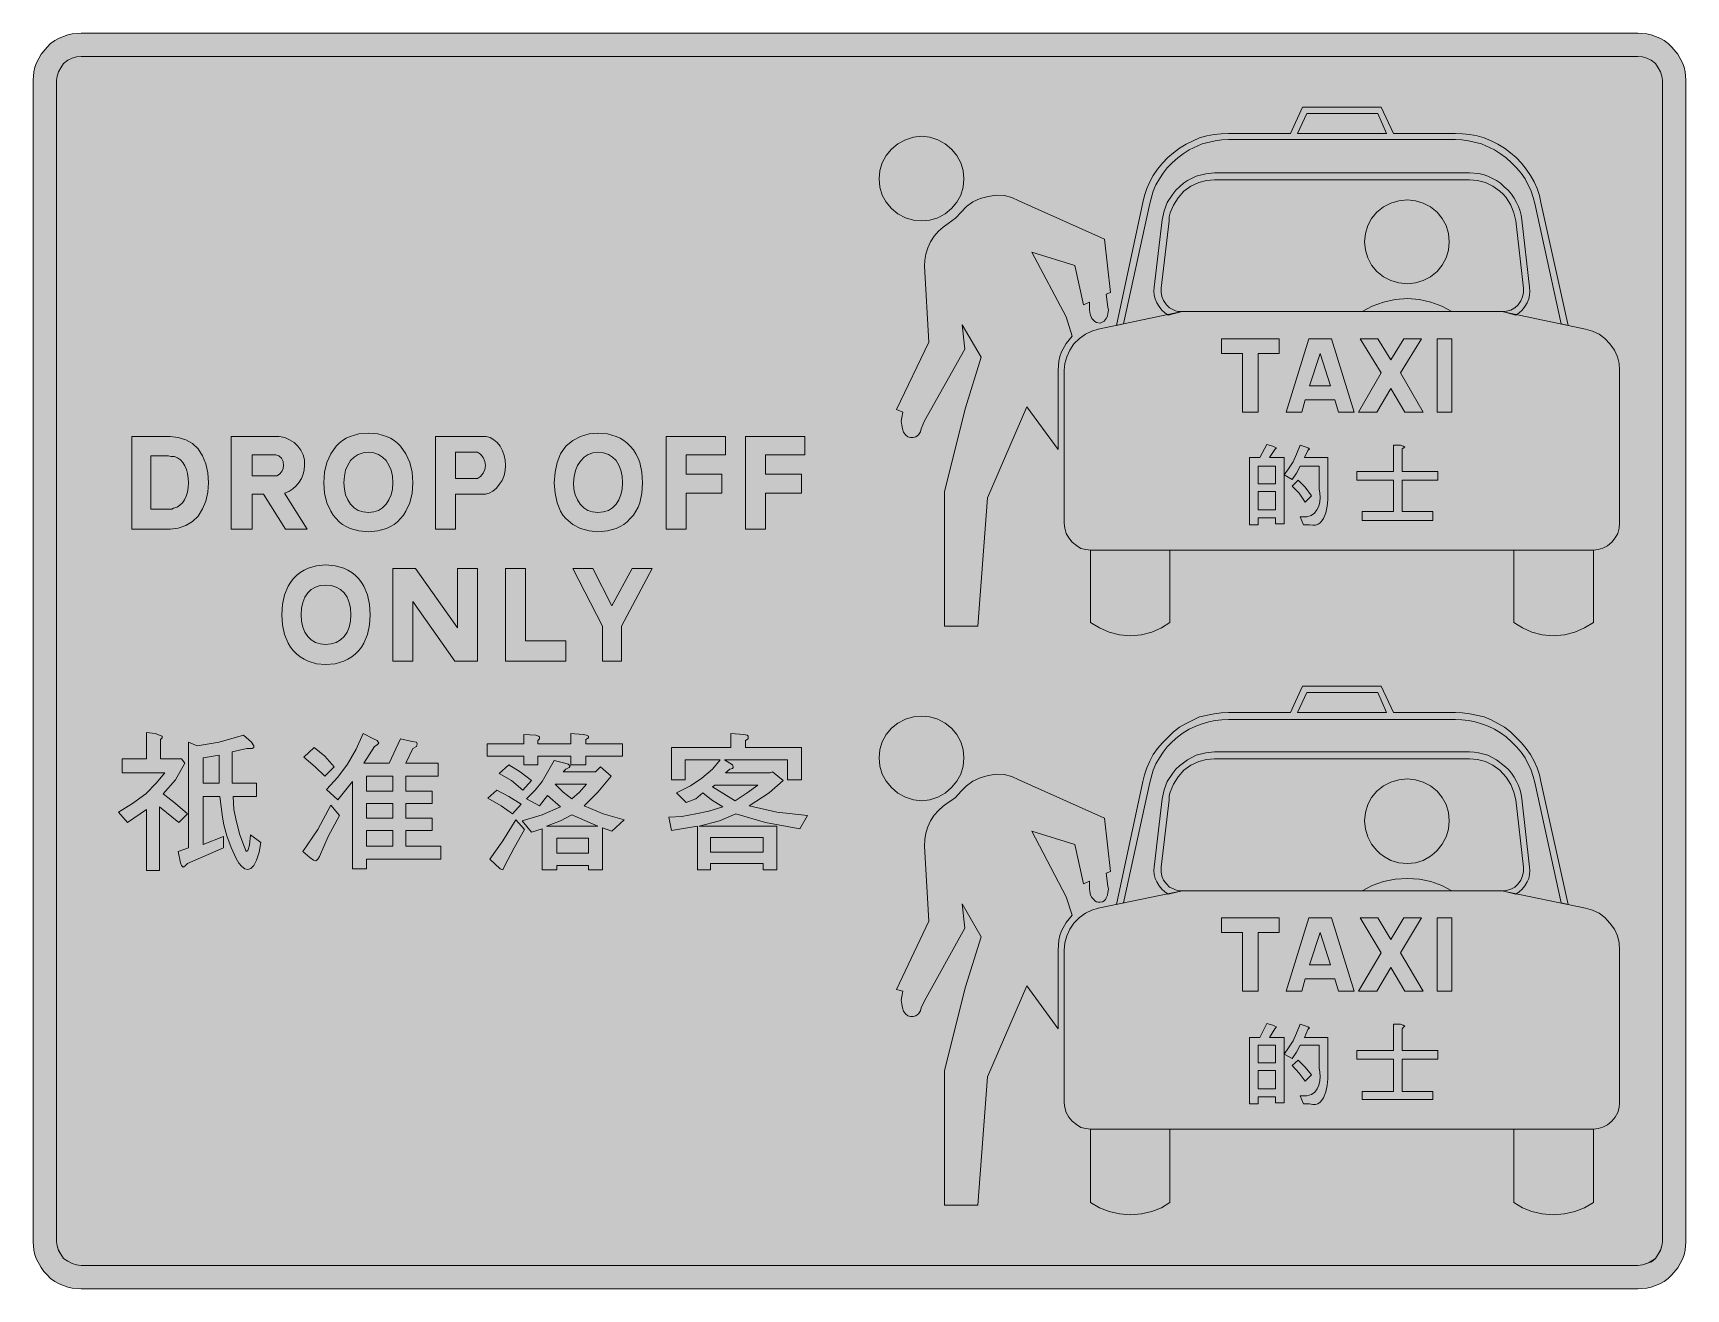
# Model space of a CAD drawing. Header units: metres. Extents: x 115 to 455, y 8 to 267.
import ezdxf

# ---------------------------------------------------------------- set-up
doc = ezdxf.new("R2010")
doc.units = ezdxf.units.M
for name, color, linetype, true_color in [('FILL_BLACK_000000', 7, 'Continuous', 0x000000), ('FILL_LIME_00FF00', 7, 'Continuous', 0x00ff00), ('FILL_RED_FF0000', 7, 'Continuous', 0xff0000), ('FILL_WHITE_FFFFFF', 7, 'Continuous', 0xffffff)]:
    doc.layers.add(name, color=color, linetype=linetype, true_color=true_color)

msp = doc.modelspace()

# ---------------------------------------------------------------- hatches: boundary and pattern name
at = {"layer": 'FILL_BLACK_000000', "true_color": 0x000000}
h = msp.add_hatch(color=7, dxfattribs=at)
h.dxf.hatch_style = 1
h.paths.add_polyline_path([(448.14, 266.74), (448.98, 266.4), (449.89, 266.06), (450.76, 265.59), (451.59, 264.98), (452.4, 264.24), (453.62, 262.75), (454.56, 261), (454.9, 260.06), (455.12, 259.13), (455.28, 257.4), (455.28, 18), (455.12, 16.27), (454.9, 15.34), (454.56, 14.4), (453.62, 12.64), (452.4, 11.16), (451.59, 10.42), (450.76, 9.81), (449.89, 9.34), (448.98, 9), (448.14, 8.66), (447.25, 8.44), (445.38, 8.28), (124.44, 8.28), (122.57, 8.44), (121.68, 8.66), (120.84, 9), (119.9, 9.34), (119, 9.81), (118.16, 10.42), (117.42, 11.16), (116.78, 11.89), (116.21, 12.71), (115.26, 14.4), (114.92, 15.34), (114.7, 16.27), (114.54, 18), (114.54, 257.4), (114.7, 259.13), (114.92, 260.06), (115.26, 261), (116.21, 262.75), (117.42, 264.24), (118.16, 264.98), (119, 265.59), (119.9, 266.06), (120.84, 266.4), (121.68, 266.74), (122.57, 266.96), (124.44, 267.12), (445.38, 267.12), (447.25, 266.96), (448.14, 266.74)])
h.paths.add_polyline_path([(123.5, 262.19), (122.57, 261.94), (121.68, 261.5), (120.84, 260.82), (120.24, 259.98), (119.78, 259.11), (119.5, 258.24), (119.4, 257.4), (119.4, 18), (119.5, 17.16), (119.78, 16.29), (120.24, 15.42), (120.84, 14.58), (121.68, 13.98), (122.57, 13.52), (123.5, 13.24), (124.44, 13.14), (445.38, 13.14), (446.32, 13.24), (447.25, 13.52), (448.14, 13.98), (448.98, 14.58), (449.58, 15.42), (450.04, 16.29), (450.32, 17.16), (450.42, 18), (450.42, 257.4), (450.32, 258.24), (450.04, 259.11), (449.58, 259.98), (448.98, 260.82), (448.14, 261.5), (447.25, 261.94), (446.32, 262.19), (445.38, 262.26), (124.44, 262.26), (123.5, 262.19)], flags=16)
h = msp.add_hatch(color=7, dxfattribs=at)
h.dxf.hatch_style = 1
h.paths.add_polyline_path([(394.98, 246.42), (407.76, 246.42), (409.24, 246.38), (410.73, 246.24), (412.21, 245.96), (413.7, 245.52), (415.15, 244.92), (416.53, 244.19), (417.85, 243.37), (419.1, 242.46), (420.28, 241.45), (421.37, 240.32), (422.37, 239.09), (423.24, 237.78), (423.98, 236.43), (424.59, 235.06), (425.06, 233.65), (425.4, 232.2), (430.98, 206.82), (429.54, 207.18), (424.14, 232.02), (423.81, 233.26), (423.35, 234.54), (422.16, 237.06), (421.31, 238.24), (420.38, 239.35), (419.35, 240.4), (418.2, 241.38), (417.06, 242.26), (415.81, 243.02), (413.16, 244.26), (410.46, 244.91), (409.11, 245.1), (407.76, 245.16), (360.96, 245.16), (359.61, 245.1), (358.26, 244.91), (355.56, 244.26), (352.9, 243.02), (351.66, 242.26), (350.52, 241.38), (349.37, 240.4), (348.36, 239.35), (347.48, 238.24), (346.74, 237.06), (346.03, 235.82), (345.48, 234.54), (344.76, 232.02), (339.36, 207.18), (337.92, 206.82), (343.32, 232.2), (343.66, 233.65), (344.13, 235.06), (344.74, 236.43), (345.48, 237.78), (346.35, 239.09), (347.35, 240.32), (348.44, 241.45), (349.62, 242.46), (350.89, 243.37), (352.25, 244.19), (355.02, 245.52), (356.5, 245.96), (357.99, 246.24), (359.47, 246.38), (360.96, 246.42), (373.74, 246.42), (376.26, 251.82), (392.46, 251.82), (394.98, 246.42)])
h.paths.add_polyline_path([(391.74, 250.56), (377.16, 250.56), (375.18, 246.42), (393.54, 246.42), (391.74, 250.56)], flags=16)
h = msp.add_hatch(color=7, dxfattribs=at)
h.dxf.hatch_style = 1
h.paths.add_polyline_path([(306.25, 235.34), (305.77, 233.73), (304.98, 232.25), (303.9, 230.94), (302.56, 229.86), (301.04, 229.07), (299.42, 228.59), (297.78, 228.42), (296.04, 228.59), (294.36, 229.07), (292.82, 229.86), (291.48, 230.94), (290.4, 232.25), (289.61, 233.73), (289.13, 235.34), (288.96, 237.06), (289.13, 238.78), (289.61, 240.39), (290.4, 241.87), (291.48, 243.18), (292.82, 244.29), (294.36, 245.14), (296.04, 245.69), (297.78, 245.88), (299.42, 245.69), (301.04, 245.14), (302.56, 244.29), (303.9, 243.18), (304.98, 241.87), (305.77, 240.39), (306.25, 238.78), (306.42, 237.06), (306.25, 235.34)])
h = msp.add_hatch(color=7, dxfattribs=at)
h.dxf.hatch_style = 1
h.paths.add_polyline_path([(358.08, 236.88), (356.46, 236.74), (354.84, 236.34), (353.24, 235.57), (351.78, 234.54), (350.57, 233.17), (349.62, 231.66), (348.97, 230.04), (348.78, 229.23), (348.72, 228.42), (347.1, 214.56), (347.07, 213.72), (347.24, 212.85), (347.61, 211.98), (348.18, 211.14), (348.83, 210.46), (349.62, 210.06), (350.05, 209.85), (350.52, 209.74), (351.42, 209.7), (348.54, 208.98), (347.87, 209.45), (347.24, 210.04), (346.67, 210.73), (346.2, 211.5), (345.86, 212.31), (345.66, 213.12), (345.59, 213.93), (345.66, 214.74), (347.28, 228.6), (347.69, 230.47), (348.36, 232.2), (349.49, 233.95), (350.13, 234.73), (350.88, 235.44), (351.69, 236.16), (352.52, 236.72), (354.3, 237.6), (356.28, 238.14), (358.08, 238.32), (410.64, 238.32), (412.53, 238.16), (413.48, 237.94), (414.42, 237.6), (416.2, 236.72), (417.03, 236.16), (417.84, 235.44), (418.61, 234.73), (419.3, 233.95), (419.89, 233.11), (420.36, 232.2), (420.79, 231.37), (421.08, 230.4), (421.33, 229.57), (421.44, 228.6), (423.06, 214.74), (423.13, 213.93), (423.06, 213.12), (422.86, 212.31), (422.52, 211.5), (422.08, 210.73), (421.55, 210.04), (420.93, 209.45), (420.18, 208.98), (417.48, 209.7), (418.32, 209.77), (419.17, 210.01), (419.99, 210.46), (420.72, 211.14), (421.24, 211.95), (421.62, 212.76), (421.78, 213.66), (421.8, 214.56), (420.18, 228.42), (419.8, 230.06), (419.17, 231.68), (418.23, 233.2), (417.63, 233.9), (416.94, 234.54), (415.5, 235.59), (413.93, 236.32), (412.28, 236.74), (410.64, 236.88), (358.08, 236.88)])
h = msp.add_hatch(color=7, dxfattribs=at)
h.dxf.hatch_style = 1
h.paths.add_polyline_path([(298.32, 187.2), (297.6, 185.58), (297.47, 184.95), (297.06, 184.32), (296.52, 183.91), (295.98, 183.78), (295.42, 183.75), (294.86, 183.91), (294.36, 184.29), (294, 184.86), (293.75, 185.58), (293.64, 186.3), (293.51, 187.11), (293.64, 187.92), (293.82, 189), (292.56, 189.54), (299.22, 203.4), (298.32, 219.06), (298.39, 220.3), (298.61, 221.58), (299, 222.86), (299.58, 224.1), (300.32, 225.25), (301.18, 226.26), (302.14, 227.14), (303.18, 227.88), (304.67, 228.98), (305.88, 230.22), (306.95, 231.36), (308.27, 232.31), (309.78, 233.03), (311.46, 233.46), (313.1, 233.7), (314.75, 233.62), (316.32, 233.23), (317.76, 232.56), (335.4, 224.64), (336.66, 213.66), (335.76, 213.3), (336.12, 210.6), (336.26, 210.04), (336.12, 209.34), (336.01, 208.8), (335.76, 208.26), (335.33, 207.74), (334.5, 207.36), (333.74, 207.49), (333.44, 207.66), (333.24, 207.9), (332.81, 208.3), (332.52, 208.98), (332.36, 209.52), (332.34, 210.06), (332.34, 211.68), (331.08, 211.14), (329.28, 219.24), (320.46, 221.94), (327.48, 208.62), (328.74, 204.66), (327.53, 203.17), (326.58, 201.42), (326.24, 200.47), (326.02, 199.53), (325.86, 197.64), (325.86, 181.26), (319.38, 190.08), (311.28, 171.36), (309.3, 144.9), (302.46, 144.9), (302.46, 172.62), (306.78, 189.9), (310.02, 200.34), (306.06, 207), (306.6, 201.96), (298.32, 187.2)])
h = msp.add_hatch(color=7, dxfattribs=at)
h.dxf.hatch_style = 1
h.paths.add_polyline_path([(406.33, 222.38), (405.85, 220.77), (405.06, 219.29), (403.98, 217.98), (402.64, 216.9), (401.12, 216.11), (399.5, 215.63), (397.86, 215.46), (396.12, 215.63), (394.44, 216.11), (392.9, 216.9), (391.56, 217.98), (390.48, 219.29), (389.69, 220.77), (389.21, 222.38), (389.04, 224.1), (389.21, 225.82), (389.69, 227.43), (390.48, 228.91), (391.56, 230.22), (392.9, 231.3), (394.44, 232.09), (396.12, 232.57), (397.86, 232.74), (399.5, 232.57), (401.12, 232.09), (402.64, 231.3), (403.98, 230.22), (405.06, 228.91), (405.85, 227.43), (406.33, 225.82), (406.5, 224.1), (406.33, 222.38)])
h = msp.add_hatch(color=7, dxfattribs=at)
h.dxf.hatch_style = 1
h.paths.add_polyline_path([(388.5, 209.7), (390.62, 210.81), (392.91, 211.66), (395.33, 212.21), (397.86, 212.4), (400.36, 212.21), (402.72, 211.66), (404.95, 210.81), (407.04, 209.7), (388.5, 209.7)])
h = msp.add_hatch(color=7, dxfattribs=at)
h.dxf.hatch_style = 1
h.paths.add_polyline_path([(187.39, 184), (188.21, 183.63), (188.98, 183.16), (189.68, 182.61), (190.32, 181.98), (191.4, 180.39), (192.19, 178.6), (192.67, 176.61), (192.84, 174.42), (192.67, 172.3), (192.19, 170.32), (191.4, 168.55), (190.89, 167.76), (190.32, 167.04), (189.68, 166.41), (188.98, 165.86), (188.21, 165.39), (187.39, 165.01), (185.61, 164.51), (183.66, 164.34), (181.71, 164.51), (179.92, 165.01), (179.11, 165.39), (178.34, 165.86), (177.64, 166.41), (177, 167.04), (176.43, 167.76), (175.92, 168.55), (175.13, 170.32), (174.65, 172.3), (174.48, 174.42), (174.65, 176.61), (175.13, 178.6), (175.92, 180.39), (177, 181.98), (177.64, 182.61), (178.34, 183.16), (179.11, 183.63), (179.92, 184), (181.71, 184.51), (183.66, 184.68), (185.61, 184.51), (187.39, 184)])
h.paths.add_polyline_path([(188.34, 177), (187.91, 178.07), (187.33, 178.99), (186.6, 179.72), (185.74, 180.27), (184.76, 180.6), (183.66, 180.72), (182.56, 180.6), (181.58, 180.27), (180.72, 179.72), (179.99, 178.99), (179.41, 178.07), (178.98, 177), (178.71, 175.78), (178.62, 174.42), (178.71, 173.12), (178.98, 171.94), (179.41, 170.9), (179.99, 170.01), (180.72, 169.29), (181.58, 168.75), (182.56, 168.42), (183.66, 168.3), (184.76, 168.42), (185.74, 168.75), (186.6, 169.29), (187.33, 170.01), (187.91, 170.9), (188.34, 171.94), (188.61, 173.12), (188.7, 174.42), (188.61, 175.78), (188.34, 177)], flags=16)
h = msp.add_hatch(color=7, dxfattribs=at)
h.dxf.hatch_style = 1
h.paths.add_polyline_path([(234.74, 184), (235.55, 183.63), (236.32, 183.16), (237.02, 182.61), (237.66, 181.98), (238.29, 181.21), (238.81, 180.39), (239.25, 179.52), (239.6, 178.6), (240.04, 176.61), (240.18, 174.42), (240.04, 172.3), (239.6, 170.32), (239.25, 169.41), (238.81, 168.55), (238.29, 167.76), (237.66, 167.04), (237.02, 166.41), (236.32, 165.86), (235.55, 165.39), (234.74, 165.01), (232.95, 164.51), (231, 164.34), (229.15, 164.51), (227.4, 165.01), (225.79, 165.86), (224.34, 167.04), (223.77, 167.76), (223.29, 168.55), (222.56, 170.32), (222.14, 172.3), (222, 174.42), (222.14, 176.61), (222.56, 178.6), (223.29, 180.39), (224.34, 181.98), (225.79, 183.16), (227.4, 184), (229.15, 184.51), (231, 184.68), (232.95, 184.51), (234.74, 184)])
h.paths.add_polyline_path([(235.71, 177), (235.3, 178.07), (234.74, 178.99), (234.02, 179.72), (233.15, 180.27), (232.15, 180.6), (231, 180.72), (229.96, 180.62), (229, 180.29), (228.14, 179.73), (227.4, 178.92), (226.8, 178.01), (226.34, 176.94), (226.06, 175.73), (225.96, 174.42), (226.05, 173.12), (226.32, 171.94), (226.75, 170.9), (227.33, 170.01), (228.06, 169.29), (228.92, 168.75), (229.9, 168.42), (231, 168.3), (232.15, 168.42), (233.15, 168.75), (234.02, 169.29), (234.74, 170.01), (235.3, 170.9), (235.71, 171.94), (235.96, 173.12), (236.04, 174.42), (235.96, 175.78), (235.71, 177)], flags=16)
h = msp.add_hatch(color=7, dxfattribs=at)
h.dxf.hatch_style = 1
h.paths.add_polyline_path([(134.88, 183.96), (142.8, 183.96), (144.48, 183.79), (146.02, 183.31), (147.38, 182.52), (148.56, 181.44), (149.5, 179.99), (150.18, 178.33), (150.58, 176.48), (150.72, 174.42), (150.58, 172.47), (150.18, 170.66), (149.5, 169.03), (148.56, 167.58), (147.38, 166.47), (146.02, 165.62), (144.48, 165.07), (142.8, 164.88), (134.88, 164.88), (134.88, 183.96)])
h.paths.add_polyline_path([(142.26, 169.02), (143.16, 169.02), (143.52, 169.2), (144.22, 169.42), (144.83, 169.79), (145.36, 170.3), (145.79, 170.93), (146.13, 171.68), (146.38, 172.52), (146.53, 173.44), (146.58, 174.42), (146.53, 175.41), (146.38, 176.33), (146.14, 177.17), (145.81, 177.93), (145.4, 178.59), (144.91, 179.13), (144.34, 179.54), (143.7, 179.82), (143.59, 179.82), (143.52, 179.82), (142.91, 179.84), (142.44, 180), (142.08, 180), (138.84, 180), (138.84, 169.02), (142.08, 169.02), (142.19, 169.02), (142.26, 169.02)], flags=16)
h = msp.add_hatch(color=7, dxfattribs=at)
h.dxf.hatch_style = 1
h.paths.add_polyline_path([(166.56, 164.88), (162.06, 172.08), (159.72, 172.08), (159.72, 164.88), (155.4, 164.88), (155.4, 183.96), (165.3, 183.96), (166.41, 183.73), (167.43, 183.31), (168.34, 182.73), (169.12, 182), (169.75, 181.15), (170.21, 180.19), (170.47, 179.14), (170.52, 178.02), (170.45, 177.09), (170.23, 176.18), (169.87, 175.33), (169.39, 174.53), (168.8, 173.81), (168.09, 173.19), (167.28, 172.66), (166.38, 172.26), (171.06, 164.88), (166.56, 164.88)])
h.paths.add_polyline_path([(164.76, 175.86), (165.36, 176.22), (165.82, 176.74), (166.1, 177.35), (166.2, 178.02), (166.07, 178.81), (165.73, 179.5), (165.21, 179.99), (164.58, 180.18), (159.72, 180.18), (159.72, 175.86), (164.4, 175.86), (164.76, 175.86)], flags=16)
h = msp.add_hatch(color=7, dxfattribs=at)
h.dxf.hatch_style = 1
h.paths.add_polyline_path([(209.53, 183.31), (210.24, 182.72), (210.84, 181.98), (211.31, 181.03), (211.65, 180.07), (211.85, 179.07), (211.92, 178.02), (211.85, 176.95), (211.63, 175.9), (211.24, 174.93), (210.66, 174.06), (210.06, 173.32), (209.35, 172.73), (208.58, 172.31), (207.78, 172.08), (207.6, 172.08), (201.66, 172.08), (201.66, 164.88), (197.52, 164.88), (197.52, 183.96), (207.24, 183.96), (207.78, 183.96), (207.85, 183.96), (207.96, 183.96), (208.76, 183.73), (209.53, 183.31)])
h.paths.add_polyline_path([(205.62, 175.32), (205.98, 175.32), (206.05, 175.32), (206.16, 175.32), (206.79, 175.74), (207.31, 176.4), (207.65, 177.19), (207.78, 178.02), (207.65, 178.85), (207.31, 179.64), (206.79, 180.3), (206.16, 180.72), (205.98, 180.72), (201.66, 180.72), (201.66, 175.32), (205.62, 175.32)], flags=16)
h = msp.add_hatch(color=7, dxfattribs=at)
h.dxf.hatch_style = 1
h.paths.add_polyline_path([(249.18, 164.88), (245.04, 164.88), (245.04, 183.96), (257.28, 183.96), (257.28, 180.18), (249.18, 180.18), (249.18, 176.22), (256.56, 176.22), (256.56, 172.26), (249.18, 172.26), (249.18, 164.88)])
h = msp.add_hatch(color=7, dxfattribs=at)
h.dxf.hatch_style = 1
h.paths.add_polyline_path([(265.56, 164.88), (261.42, 164.88), (261.42, 183.96), (273.66, 183.96), (273.66, 180.18), (265.56, 180.18), (265.56, 176.22), (272.94, 176.22), (272.94, 172.26), (265.56, 172.26), (265.56, 164.88)])
h = msp.add_hatch(color=7, dxfattribs=at)
h.dxf.hatch_style = 1
h.paths.add_polyline_path([(347.15, 144.51), (345.19, 143.66), (343.05, 143.11), (340.8, 142.92), (338.54, 143.11), (336.39, 143.66), (334.37, 144.51), (332.52, 145.62), (332.52, 160.56), (348.9, 160.56), (348.9, 145.62), (347.15, 144.51)])
h = msp.add_hatch(color=7, dxfattribs=at)
h.dxf.hatch_style = 1
h.paths.add_polyline_path([(436.2, 145.62), (434.37, 144.51), (432.4, 143.66), (430.25, 143.11), (427.92, 142.92), (425.67, 143.11), (423.53, 143.66), (421.57, 144.51), (419.82, 145.62), (419.82, 160.56), (436.2, 160.56), (436.2, 145.62)])
h = msp.add_hatch(color=7, dxfattribs=at)
h.dxf.hatch_style = 1
h.paths.add_polyline_path([(178.6, 156.8), (179.44, 156.4), (180.23, 155.91), (180.98, 155.31), (181.68, 154.62), (182.25, 153.9), (182.73, 153.11), (183.46, 151.33), (183.88, 149.35), (184.02, 147.24), (183.88, 145.12), (183.46, 143.14), (182.73, 141.37), (182.25, 140.58), (181.68, 139.86), (180.98, 139.17), (180.23, 138.57), (179.44, 138.08), (178.6, 137.68), (176.79, 137.15), (174.84, 136.98), (172.99, 137.15), (171.24, 137.68), (170.41, 138.08), (169.63, 138.57), (168.88, 139.17), (168.18, 139.86), (167.61, 140.58), (167.13, 141.37), (166.4, 143.14), (165.98, 145.12), (165.84, 147.24), (165.98, 149.35), (166.4, 151.33), (167.13, 153.11), (167.61, 153.9), (168.18, 154.62), (168.88, 155.31), (169.63, 155.91), (170.41, 156.4), (171.24, 156.8), (172.99, 157.33), (174.84, 157.5), (176.79, 157.33), (178.6, 156.8)])
h.paths.add_polyline_path([(179.7, 149.79), (179.26, 150.84), (178.66, 151.72), (177.92, 152.42), (177.02, 152.94), (175.99, 153.25), (174.84, 153.36), (173.74, 153.25), (172.76, 152.94), (171.9, 152.42), (171.17, 151.72), (170.59, 150.84), (170.16, 149.79), (169.89, 148.59), (169.8, 147.24), (169.89, 145.89), (170.16, 144.69), (170.59, 143.64), (171.17, 142.76), (171.9, 142.06), (172.76, 141.54), (173.74, 141.23), (174.84, 141.12), (175.99, 141.23), (177.02, 141.54), (177.92, 142.06), (178.66, 142.76), (179.26, 143.64), (179.7, 144.69), (179.97, 145.89), (180.06, 147.24), (179.97, 148.59), (179.7, 149.79)], flags=16)
h = msp.add_hatch(color=7, dxfattribs=at)
h.dxf.hatch_style = 1
h.paths.add_polyline_path([(202.02, 156.78), (206.16, 156.78), (206.16, 137.7), (201.48, 137.7), (192.84, 149.94), (192.84, 137.7), (188.7, 137.7), (188.7, 156.78), (193.38, 156.78), (202.02, 144.54), (202.02, 156.78)])
h = msp.add_hatch(color=7, dxfattribs=at)
h.dxf.hatch_style = 1
h.paths.add_polyline_path([(216.06, 141.84), (224.34, 141.84), (224.34, 137.7), (211.92, 137.7), (211.92, 156.78), (216.06, 156.78), (216.06, 141.84)])
h = msp.add_hatch(color=7, dxfattribs=at)
h.dxf.hatch_style = 1
h.paths.add_polyline_path([(229.92, 156.78), (233.88, 149.04), (238.02, 156.78), (242.16, 156.78), (235.86, 144.9), (235.86, 137.7), (231.9, 137.7), (231.9, 144.9), (225.78, 156.78), (229.92, 156.78)])
h = msp.add_hatch(color=7, dxfattribs=at)
h.dxf.hatch_style = 1
h.paths.add_polyline_path([(394.98, 127.08), (407.76, 127.08), (409.24, 127.02), (410.73, 126.83), (413.7, 126.18), (415.15, 125.58), (416.53, 124.85), (417.85, 124.03), (419.1, 123.12), (421.37, 120.85), (422.37, 119.65), (423.24, 118.44), (423.98, 117.06), (424.59, 115.65), (425.06, 114.24), (425.4, 112.86), (430.98, 87.48), (429.54, 87.84), (424.14, 112.68), (423.81, 113.92), (423.35, 115.2), (422.16, 117.72), (421.31, 118.9), (420.38, 120.01), (419.35, 121.06), (418.2, 122.04), (417.06, 122.92), (415.81, 123.66), (414.5, 124.27), (413.16, 124.74), (411.81, 125.18), (410.46, 125.46), (409.11, 125.6), (407.76, 125.64), (360.96, 125.64), (359.61, 125.6), (358.26, 125.46), (356.91, 125.18), (355.56, 124.74), (354.22, 124.27), (352.9, 123.66), (351.66, 122.92), (350.52, 122.04), (349.37, 121.06), (348.36, 120.01), (347.48, 118.9), (346.74, 117.72), (346.03, 116.48), (345.48, 115.2), (344.76, 112.68), (339.36, 87.84), (337.92, 87.48), (343.32, 112.86), (343.66, 114.24), (344.13, 115.65), (344.74, 117.06), (345.48, 118.44), (346.35, 119.65), (347.35, 120.85), (349.62, 123.12), (350.89, 124.03), (352.25, 124.85), (355.02, 126.18), (357.99, 126.83), (359.47, 127.02), (360.96, 127.08), (373.74, 127.08), (376.26, 132.48), (392.46, 132.48), (394.98, 127.08)])
h.paths.add_polyline_path([(391.74, 131.22), (377.16, 131.22), (375.18, 127.08), (393.54, 127.08), (391.74, 131.22)], flags=16)
h = msp.add_hatch(color=7, dxfattribs=at)
h.dxf.hatch_style = 1
h.paths.add_polyline_path([(306.25, 116), (305.77, 114.39), (304.98, 112.91), (303.9, 111.6), (302.56, 110.49), (301.04, 109.64), (299.42, 109.09), (297.78, 108.9), (296.04, 109.09), (294.36, 109.64), (292.82, 110.49), (291.48, 111.6), (290.4, 112.91), (289.61, 114.39), (289.13, 116), (288.96, 117.72), (289.13, 119.44), (289.61, 121.05), (290.4, 122.53), (291.48, 123.84), (292.82, 124.92), (294.36, 125.71), (296.04, 126.19), (297.78, 126.36), (299.42, 126.19), (301.04, 125.71), (302.56, 124.92), (303.9, 123.84), (304.98, 122.53), (305.77, 121.05), (306.25, 119.44), (306.42, 117.72), (306.25, 116)])
h = msp.add_hatch(color=7, dxfattribs=at)
h.dxf.hatch_style = 1
h.paths.add_polyline_path([(132.9, 117.54), (137.94, 117.54), (137.94, 122.94), (139.74, 122.76), (140.64, 122.4), (141.18, 122.22), (141.18, 121.86), (140.82, 121.5), (140.82, 117.54), (145.14, 117.54), (145.86, 116.64), (143.88, 113.22), (141.36, 110.34), (143.88, 108.36), (146.4, 106.2), (144.6, 104.4), (140.64, 107.64), (140.64, 94.5), (137.94, 94.5), (137.94, 107.1), (133.98, 104.4), (132.18, 106.56), (135.06, 108.36), (137.76, 110.34), (139.92, 112.5), (141.72, 114.66), (132.9, 114.66), (132.9, 117.54)])
h = msp.add_hatch(color=7, dxfattribs=at)
h.dxf.hatch_style = 1
h.paths.add_polyline_path([(182.58, 122.76), (184.74, 121.68), (185.46, 121.32), (185.82, 120.78), (185.46, 120.42), (184.92, 120.06), (182.76, 116.64), (187.98, 116.64), (190.32, 121.68), (192.66, 121.14), (193.56, 120.96), (193.74, 120.6), (193.56, 120.06), (192.84, 119.7), (191.4, 116.64), (198.06, 116.64), (198.06, 113.94), (191.4, 113.94), (191.4, 110.88), (196.8, 110.88), (196.8, 108.36), (191.4, 108.36), (191.4, 105.3), (196.8, 105.3), (196.8, 102.78), (191.4, 102.78), (191.4, 99.54), (198.6, 99.54), (198.6, 96.84), (183.3, 96.84), (183.3, 94.86), (180.42, 94.86), (180.42, 112.86), (177.36, 109.08), (175.02, 111.24), (177.36, 113.76), (179.34, 116.46), (181.14, 119.52), (182.58, 122.76)])
h.paths.add_polyline_path([(183.3, 105.3), (188.7, 105.3), (188.7, 108.36), (183.3, 108.36), (183.3, 105.3)], flags=16)
h.paths.add_polyline_path([(183.3, 113.94), (183.3, 110.88), (188.7, 110.88), (188.7, 113.94), (183.3, 113.94)], flags=16)
h.paths.add_polyline_path([(188.7, 102.78), (183.3, 102.78), (183.3, 99.54), (188.7, 99.54), (188.7, 102.78)], flags=16)
h = msp.add_hatch(color=7, dxfattribs=at)
h.dxf.hatch_style = 1
h.paths.add_polyline_path([(215.7, 120.6), (215.7, 122.58), (218.22, 122.4), (218.76, 122.22), (218.94, 122.04), (218.94, 121.68), (218.58, 121.32), (218.58, 120.6), (225.42, 120.6), (225.42, 122.76), (227.94, 122.58), (228.66, 122.4), (229.02, 122.22), (229.02, 121.86), (228.48, 121.5), (228.48, 120.6), (236.04, 120.6), (236.04, 118.08), (228.48, 118.08), (228.48, 116.28), (225.42, 116.28), (225.42, 118.08), (218.58, 118.08), (218.58, 116.28), (215.7, 116.28), (215.7, 118.08), (208.14, 118.08), (208.14, 120.6), (215.7, 120.6)])
h = msp.add_hatch(color=7, dxfattribs=at)
h.dxf.hatch_style = 1
h.paths.add_polyline_path([(258.36, 119.88), (258.36, 122.76), (261.06, 122.58), (261.78, 122.4), (261.96, 122.22), (261.96, 121.68), (261.42, 121.32), (261.42, 119.88), (272.94, 119.88), (272.94, 113.22), (270.06, 113.22), (270.06, 117.36), (257.1, 117.36), (258.72, 116.28), (258.9, 115.92), (258.9, 115.74), (258.72, 115.56), (258.18, 115.38), (257.28, 114.66), (266.46, 114.66), (267, 114.84), (269.16, 113.04), (266.28, 110.52), (262.14, 107.82), (267.9, 106.56), (274.2, 105.84), (272.58, 103.14), (265.56, 104.4), (259.44, 106.2), (256.02, 104.76), (251.88, 103.68), (267.9, 103.68), (267.9, 94.68), (265.02, 94.68), (265.02, 95.94), (254.22, 95.94), (254.22, 94.68), (251.52, 94.68), (251.52, 103.68), (246.12, 102.78), (245.58, 105.48), (248.28, 105.66), (251.16, 106.2), (253.86, 106.74), (256.74, 107.64), (254.4, 109.08), (252.6, 110.52), (251.16, 109.26), (249.18, 108.54), (247.2, 110.52), (250.08, 111.96), (252.42, 113.58), (254.58, 115.38), (256.2, 117.36), (249, 117.36), (249, 113.22), (246.12, 113.22), (246.12, 119.88), (258.36, 119.88)])
h.paths.add_polyline_path([(263.94, 112.14), (255.12, 112.14), (254.58, 111.78), (259.26, 108.9), (261.78, 110.52), (263.94, 112.14)], flags=16)
h.paths.add_polyline_path([(265.02, 101.34), (254.22, 101.34), (254.22, 98.28), (265.02, 98.28), (265.02, 101.34)], flags=16)
h = msp.add_hatch(color=7, dxfattribs=at)
h.dxf.hatch_style = 1
h.paths.add_polyline_path([(152.88, 120.96), (157.92, 122.4), (159.54, 120.96), (160.08, 120.24), (160.08, 119.88), (159.72, 119.7), (158.64, 119.7), (155.58, 118.98), (155.58, 112.5), (160.62, 112.5), (160.62, 109.8), (155.76, 109.8), (155.94, 107.1), (156.48, 104.58), (157.2, 101.88), (158.1, 99.36), (158.46, 98.46), (158.82, 98.64), (159.18, 99.72), (159.36, 101.88), (161.52, 100.26), (161.16, 98.28), (160.6, 96.67), (160.02, 95.57), (159.41, 94.94), (158.8, 94.73), (158.19, 94.88), (157.58, 95.34), (156.98, 96.06), (156.41, 96.98), (155.37, 99.23), (154.51, 101.68), (153.9, 103.9), (153.6, 105.48), (153.06, 109.8), (149.64, 109.8), (149.64, 99.9), (153.78, 101.52), (153.78, 99.18), (146.4, 95.94), (145.86, 95.4), (145.5, 95.22), (145.14, 95.58), (144.96, 96.12), (144.42, 98.46), (146.58, 99.18), (146.58, 120.96), (148.38, 120.24), (152.88, 120.96)])
h.paths.add_polyline_path([(152.88, 118.26), (149.64, 117.72), (149.64, 112.5), (152.88, 112.5), (152.88, 118.26)], flags=16)
h = msp.add_hatch(color=7, dxfattribs=at)
h.dxf.hatch_style = 1
h.paths.add_polyline_path([(172.68, 115.92), (170.34, 117.9), (172.5, 119.88), (174.66, 118.08), (176.64, 115.92), (174.66, 113.94), (172.68, 115.92)])
h = msp.add_hatch(color=7, dxfattribs=at)
h.dxf.hatch_style = 1
h.paths.add_polyline_path([(214.98, 114.84), (217.32, 113.04), (215.52, 111.06), (213.18, 113.04), (210.66, 114.48), (212.64, 116.28), (214.98, 114.84)])
h = msp.add_hatch(color=7, dxfattribs=at)
h.dxf.hatch_style = 1
h.paths.add_polyline_path([(224.16, 116.64), (224.88, 116.46), (225.24, 116.1), (225.06, 115.74), (224.34, 115.38), (223.8, 114.84), (230.46, 114.84), (231.54, 115.92), (233.7, 113.94), (231, 110.7), (228.12, 107.82), (232.08, 106.2), (236.4, 104.94), (233.88, 102.6), (231.9, 103.32), (231.9, 94.68), (229.02, 94.68), (229.02, 95.58), (222.54, 95.58), (222.54, 94.68), (219.48, 94.68), (219.48, 103.14), (217.32, 102.42), (215.34, 104.76), (219.48, 106.02), (223.26, 107.64), (220.56, 109.98), (218.94, 107.82), (216.24, 109.26), (218.04, 111.06), (219.48, 112.86), (222, 117.18), (224.16, 116.64)])
h.paths.add_polyline_path([(228.66, 112.32), (222.18, 112.32), (223.8, 110.7), (225.6, 109.26), (227.22, 110.7), (228.66, 112.32)], flags=16)
h.paths.add_polyline_path([(220.38, 103.68), (231, 103.68), (225.6, 106.02), (223.26, 104.76), (220.38, 103.68)], flags=16)
h.paths.add_polyline_path([(229.02, 101.16), (222.54, 101.16), (222.54, 98.1), (229.02, 98.1), (229.02, 101.16)], flags=16)
h = msp.add_hatch(color=7, dxfattribs=at)
h.dxf.hatch_style = 1
h.paths.add_polyline_path([(358.08, 117.54), (356.46, 117.4), (354.84, 117), (353.24, 116.23), (351.78, 115.2), (350.57, 113.83), (349.62, 112.32), (348.97, 110.7), (348.78, 109.89), (348.72, 109.08), (347.1, 95.22), (347.07, 94.28), (347.24, 93.37), (347.61, 92.54), (348.18, 91.8), (348.83, 91.12), (349.62, 90.72), (350.05, 90.51), (350.52, 90.4), (351.42, 90.36), (348.54, 89.64), (347.87, 90.11), (347.24, 90.7), (346.67, 91.39), (346.2, 92.16), (345.86, 92.89), (345.66, 93.69), (345.59, 94.49), (345.66, 95.22), (347.28, 109.26), (347.69, 111.13), (348.36, 112.86), (349.49, 114.61), (350.13, 115.39), (350.88, 116.1), (352.52, 117.31), (354.3, 118.26), (356.28, 118.8), (358.08, 118.98), (410.64, 118.98), (411.59, 118.92), (412.53, 118.75), (414.42, 118.26), (416.2, 117.31), (417.84, 116.1), (418.61, 115.39), (419.3, 114.61), (419.89, 113.77), (420.36, 112.86), (420.79, 112.03), (421.08, 111.06), (421.33, 110.16), (421.44, 109.26), (423.06, 95.22), (423.13, 94.49), (423.06, 93.69), (422.86, 92.89), (422.52, 92.16), (422.08, 91.39), (421.55, 90.7), (420.93, 90.11), (420.18, 89.64), (417.48, 90.36), (418.32, 90.43), (419.17, 90.67), (419.99, 91.12), (420.72, 91.8), (421.24, 92.54), (421.62, 93.42), (421.78, 94.32), (421.8, 95.22), (420.18, 109.08), (419.8, 110.69), (419.17, 112.27), (418.23, 113.79), (416.94, 115.2), (415.5, 116.25), (413.93, 116.98), (412.28, 117.4), (410.64, 117.54), (358.08, 117.54)])
h = msp.add_hatch(color=7, dxfattribs=at)
h.dxf.hatch_style = 1
h.paths.add_polyline_path([(298.32, 67.68), (297.6, 66.24), (297.47, 65.61), (297.06, 64.98), (296.52, 64.57), (295.98, 64.44), (295.42, 64.41), (294.86, 64.57), (294.36, 64.95), (294, 65.52), (293.75, 66.24), (293.64, 66.96), (293.51, 67.77), (293.64, 68.58), (293.82, 69.66), (292.56, 70.02), (299.22, 84.06), (298.32, 99.54), (298.39, 100.89), (298.61, 102.22), (299, 103.51), (299.58, 104.76), (300.32, 105.91), (301.18, 106.92), (302.14, 107.8), (303.18, 108.54), (303.96, 109.01), (304.67, 109.57), (305.88, 110.88), (306.95, 111.99), (308.27, 112.9), (309.78, 113.61), (311.46, 114.12), (313.1, 114.36), (314.75, 114.28), (316.32, 113.89), (317.76, 113.22), (335.4, 105.3), (336.66, 94.32), (335.76, 93.96), (336.12, 91.26), (336.26, 90.7), (336.12, 90), (336.01, 89.46), (335.76, 88.92), (335.59, 88.55), (335.33, 88.27), (334.98, 88.08), (334.5, 88.02), (334.1, 87.98), (333.74, 88.09), (333.44, 88.3), (333.24, 88.56), (332.81, 88.94), (332.52, 89.46), (332.36, 90.16), (332.34, 90.72), (332.34, 92.34), (331.08, 91.8), (329.28, 99.9), (320.46, 102.6), (327.48, 89.1), (328.74, 85.32), (327.53, 83.83), (326.58, 82.08), (326.24, 81.13), (326.02, 80.17), (325.86, 78.12), (325.86, 61.92), (319.38, 70.74), (311.28, 52.02), (309.3, 25.56), (302.46, 25.56), (302.46, 53.28), (306.78, 70.56), (310.02, 80.82), (306.06, 87.66), (306.6, 82.62), (298.32, 67.68)])
h = msp.add_hatch(color=7, dxfattribs=at)
h.dxf.hatch_style = 1
h.paths.add_polyline_path([(406.33, 103.04), (405.85, 101.43), (405.06, 99.95), (403.98, 98.64), (403.34, 98.01), (402.64, 97.46), (401.12, 96.61), (399.5, 96.11), (397.86, 95.94), (396.12, 96.11), (394.44, 96.61), (392.9, 97.46), (392.2, 98.01), (391.56, 98.64), (390.48, 99.95), (389.69, 101.43), (389.21, 103.04), (389.04, 104.76), (389.21, 106.48), (389.69, 108.09), (390.48, 109.57), (391.56, 110.88), (392.9, 111.96), (394.44, 112.75), (396.12, 113.23), (397.86, 113.4), (399.5, 113.23), (401.12, 112.75), (402.64, 111.96), (403.98, 110.88), (405.06, 109.57), (405.85, 108.09), (406.33, 106.48), (406.5, 104.76), (406.33, 103.04)])
h = msp.add_hatch(color=7, dxfattribs=at)
h.dxf.hatch_style = 1
h.paths.add_polyline_path([(212.64, 109.8), (215.16, 108.18), (213.36, 106.2), (211.02, 107.82), (208.32, 109.44), (210.12, 111.06), (212.64, 109.8)])
h = msp.add_hatch(color=7, dxfattribs=at)
h.dxf.hatch_style = 1
h.paths.add_polyline_path([(173.22, 102.96), (175.92, 108), (177.72, 105.84), (175.38, 101.52), (173.58, 97.38), (173.22, 96.84), (172.86, 96.48), (172.32, 96.66), (171.6, 97.2), (170.16, 98.46), (173.22, 102.96)])
h = msp.add_hatch(color=7, dxfattribs=at)
h.dxf.hatch_style = 1
h.paths.add_polyline_path([(211.38, 100.62), (214.08, 104.94), (215.88, 102.96), (213.72, 99.18), (211.74, 95.4), (211.38, 94.68), (210.84, 94.86), (208.68, 96.84), (211.38, 100.62)])
h = msp.add_hatch(color=7, dxfattribs=at)
h.dxf.hatch_style = 1
h.paths.add_polyline_path([(388.5, 90.36), (390.62, 91.44), (392.91, 92.23), (395.33, 92.71), (397.86, 92.88), (400.36, 92.71), (402.72, 92.23), (404.95, 91.44), (407.04, 90.36), (388.5, 90.36)])
h = msp.add_hatch(color=7, dxfattribs=at)
h.dxf.hatch_style = 1
h.paths.add_polyline_path([(347.15, 25.02), (345.19, 24.23), (343.05, 23.75), (340.8, 23.58), (338.54, 23.75), (336.39, 24.23), (334.37, 25.02), (332.52, 26.1), (332.52, 41.22), (348.9, 41.22), (348.9, 26.1), (347.15, 25.02)])
h = msp.add_hatch(color=7, dxfattribs=at)
h.dxf.hatch_style = 1
h.paths.add_polyline_path([(436.2, 26.1), (434.37, 25.02), (432.4, 24.23), (430.25, 23.75), (427.92, 23.58), (425.67, 23.75), (423.53, 24.23), (421.57, 25.02), (419.82, 26.1), (419.82, 41.22), (436.2, 41.22), (436.2, 26.1)])
at = {"layer": 'FILL_LIME_00FF00', "true_color": 0x00ff00}
h = msp.add_hatch(color=7, dxfattribs=at)
h.dxf.hatch_style = 1
h.paths.add_polyline_path([(332.52, 41.22), (331.6, 41.33), (330.54, 41.58), (329.64, 42.14), (328.74, 42.84), (328.04, 43.67), (327.48, 44.64), (327.23, 45.7), (327.12, 46.62), (327.12, 78.12), (327.25, 79.6), (327.64, 81.04), (328.26, 82.42), (329.1, 83.7), (330.24, 84.81), (331.48, 85.7), (332.8, 86.36), (334.14, 86.76), (351.42, 90.36), (417.3, 90.36), (434.58, 86.76), (436.03, 86.36), (437.37, 85.7), (438.58, 84.81), (439.62, 83.7), (440.54, 82.42), (441.15, 81.04), (441.49, 79.6), (441.6, 78.12), (441.6, 46.62), (441.49, 45.7), (441.24, 44.64), (440.68, 43.67), (439.98, 42.84), (439.11, 42.13), (438.16, 41.62), (437.17, 41.32), (436.2, 41.22), (332.52, 41.22)])
at = {"layer": 'FILL_RED_FF0000', "true_color": 0xff0000}
h = msp.add_hatch(color=7, dxfattribs=at)
h.dxf.hatch_style = 1
h.paths.add_polyline_path([(332.52, 160.56), (331.6, 160.67), (330.54, 160.92), (329.64, 161.48), (328.74, 162.18), (328.04, 163.08), (327.48, 163.98), (327.23, 165.06), (327.12, 166.14), (327.12, 197.64), (327.25, 199.02), (327.64, 200.41), (328.26, 201.77), (329.1, 203.04), (330.24, 204.15), (331.48, 205.04), (332.8, 205.7), (334.14, 206.1), (351.42, 209.7), (417.3, 209.7), (434.58, 206.1), (436.03, 205.7), (437.37, 205.04), (438.58, 204.15), (439.62, 203.04), (440.54, 201.77), (441.15, 200.41), (441.49, 199.02), (441.6, 197.64), (441.6, 166.14), (441.49, 165.06), (441.24, 163.98), (440.68, 163.08), (439.98, 162.18), (439.11, 161.47), (438.16, 160.96), (437.17, 160.66), (436.2, 160.56), (332.52, 160.56)])
at = {"layer": 'FILL_WHITE_FFFFFF', "true_color": 0xffffff}
h = msp.add_hatch(color=7, dxfattribs=at)
h.dxf.hatch_style = 1
h.paths.add_polyline_path([(445.38, 262.26), (446.32, 262.19), (447.25, 261.94), (448.14, 261.5), (448.98, 260.82), (449.58, 259.98), (450.04, 259.11), (450.32, 258.24), (450.42, 257.4), (450.42, 18), (450.31, 17.17), (450.06, 16.2), (448.98, 14.58), (448.15, 13.9), (447.18, 13.5), (446.35, 13.25), (445.38, 13.14), (124.44, 13.14), (123.5, 13.24), (122.57, 13.52), (121.68, 13.98), (120.84, 14.58), (119.76, 16.2), (119.51, 17.17), (119.4, 18), (119.4, 257.4), (119.5, 258.24), (119.78, 259.11), (120.24, 259.98), (120.84, 260.82), (121.68, 261.5), (122.57, 261.94), (123.5, 262.19), (124.44, 262.26), (445.38, 262.26)])
h = msp.add_hatch(color=7, dxfattribs=at)
h.dxf.hatch_style = 1
h.paths.add_polyline_path([(367.08, 189), (363.84, 189), (363.84, 201.06), (359.52, 201.06), (359.52, 204.12), (371.4, 204.12), (371.4, 201.06), (367.08, 201.06), (367.08, 189)])
h = msp.add_hatch(color=7, dxfattribs=at)
h.dxf.hatch_style = 1
h.paths.add_polyline_path([(382.92, 191.52), (376.8, 191.52), (376.08, 189), (372.84, 189), (377.52, 204.12), (382.2, 204.12), (386.88, 189), (383.64, 189), (382.92, 191.52)])
h.paths.add_polyline_path([(377.7, 194.4), (382.02, 194.4), (379.86, 201.06), (377.7, 194.4)], flags=16)
h = msp.add_hatch(color=7, dxfattribs=at)
h.dxf.hatch_style = 1
h.paths.add_polyline_path([(391.74, 204.12), (394.44, 199.8), (397.14, 204.12), (400.74, 204.12), (396.42, 197.1), (401.1, 189), (397.32, 189), (394.44, 193.86), (391.56, 189), (387.78, 189), (392.46, 197.1), (388.14, 204.12), (391.74, 204.12)])
h = msp.add_hatch(color=7, dxfattribs=at)
h.dxf.hatch_style = 1
h.paths.add_polyline_path([(407.04, 204.12), (407.04, 189), (403.98, 189), (403.98, 204.12), (407.04, 204.12)])
h = msp.add_hatch(color=7, dxfattribs=at)
h.dxf.hatch_style = 1
h.paths.add_polyline_path([(370.86, 181.62), (370.5, 181.26), (369.42, 179.64), (372.48, 179.64), (372.48, 165.96), (370.68, 165.96), (370.68, 167.22), (367.08, 167.22), (367.08, 165.78), (365.28, 165.78), (365.28, 179.64), (367.44, 179.64), (368.88, 182.34), (370.14, 181.98), (370.5, 181.8), (370.86, 181.62)])
h.paths.add_polyline_path([(367.08, 177.84), (367.08, 174.24), (370.68, 174.24), (370.68, 177.84), (367.08, 177.84)], flags=16)
h.paths.add_polyline_path([(370.68, 172.62), (367.08, 172.62), (367.08, 168.84), (370.68, 168.84), (370.68, 172.62)], flags=16)
h = msp.add_hatch(color=7, dxfattribs=at)
h.dxf.hatch_style = 1
h.paths.add_polyline_path([(377.34, 181.62), (377.7, 181.44), (377.52, 181.26), (377.34, 181.08), (376.62, 179.64), (381.48, 179.64), (381.48, 173.16), (381.48, 170.93), (381.33, 169.58), (381.04, 168.25), (380.56, 167.07), (380.25, 166.58), (379.87, 166.18), (379.44, 165.88), (378.93, 165.71), (378.35, 165.67), (377.7, 165.78), (376.44, 165.78), (375.72, 167.4), (377.16, 167.4), (378.02, 167.67), (378.7, 168.16), (379.22, 168.83), (379.59, 169.63), (379.81, 170.51), (379.89, 171.42), (379.84, 172.32), (379.68, 173.16), (379.68, 177.84), (375.72, 177.84), (375, 176.4), (374.1, 175.14), (372.48, 176.04), (373.38, 177.3), (374.28, 178.74), (375, 180.36), (375.72, 182.16), (376.98, 181.8), (377.34, 181.62)])
h = msp.add_hatch(color=7, dxfattribs=at)
h.dxf.hatch_style = 1
h.paths.add_polyline_path([(396.96, 181.98), (397.32, 181.8), (397.14, 181.62), (396.78, 181.44), (396.78, 176.76), (404.16, 176.76), (404.16, 174.96), (396.78, 174.96), (396.78, 168.48), (403.08, 168.48), (403.08, 166.68), (388.5, 166.68), (388.5, 168.48), (394.98, 168.48), (394.98, 174.96), (387.42, 174.96), (387.42, 176.76), (394.98, 176.76), (394.98, 182.16), (396.42, 182.16), (396.96, 181.98)])
h = msp.add_hatch(color=7, dxfattribs=at)
h.dxf.hatch_style = 1
h.paths.add_polyline_path([(376.8, 173.52), (378.06, 171.72), (376.8, 170.46), (375.54, 172.26), (374.1, 173.7), (375.36, 174.96), (376.8, 173.52)])
h = msp.add_hatch(color=7, dxfattribs=at)
h.dxf.hatch_style = 1
h.paths.add_polyline_path([(367.08, 69.66), (363.84, 69.66), (363.84, 81.72), (359.52, 81.72), (359.52, 84.78), (371.4, 84.78), (371.4, 81.72), (367.08, 81.72), (367.08, 69.66)])
h = msp.add_hatch(color=7, dxfattribs=at)
h.dxf.hatch_style = 1
h.paths.add_polyline_path([(382.92, 72.18), (376.8, 72.18), (376.08, 69.66), (372.84, 69.66), (377.52, 84.78), (382.2, 84.78), (386.88, 69.66), (383.64, 69.66), (382.92, 72.18)])
h.paths.add_polyline_path([(377.7, 75.06), (382.02, 75.06), (379.86, 81.72), (377.7, 75.06)], flags=16)
h = msp.add_hatch(color=7, dxfattribs=at)
h.dxf.hatch_style = 1
h.paths.add_polyline_path([(391.74, 84.78), (394.44, 80.28), (397.14, 84.78), (400.74, 84.78), (396.42, 77.58), (401.1, 69.66), (397.32, 69.66), (394.44, 74.52), (391.56, 69.66), (387.78, 69.66), (392.46, 77.58), (388.14, 84.78), (391.74, 84.78)])
h = msp.add_hatch(color=7, dxfattribs=at)
h.dxf.hatch_style = 1
h.paths.add_polyline_path([(407.04, 84.78), (407.04, 69.66), (403.98, 69.66), (403.98, 84.78), (407.04, 84.78)])
h = msp.add_hatch(color=7, dxfattribs=at)
h.dxf.hatch_style = 1
h.paths.add_polyline_path([(370.86, 62.28), (370.5, 61.92), (369.42, 60.12), (372.48, 60.12), (372.48, 46.62), (370.68, 46.62), (370.68, 47.88), (367.08, 47.88), (367.08, 46.44), (365.28, 46.44), (365.28, 60.12), (367.44, 60.12), (368.88, 63), (370.14, 62.64), (370.5, 62.46), (370.86, 62.28)])
h.paths.add_polyline_path([(367.08, 58.5), (367.08, 54.9), (370.68, 54.9), (370.68, 58.5), (367.08, 58.5)], flags=16)
h.paths.add_polyline_path([(370.68, 53.28), (367.08, 53.28), (367.08, 49.5), (370.68, 49.5), (370.68, 53.28)], flags=16)
h = msp.add_hatch(color=7, dxfattribs=at)
h.dxf.hatch_style = 1
h.paths.add_polyline_path([(377.34, 62.28), (377.7, 62.1), (377.34, 61.74), (376.62, 60.12), (381.48, 60.12), (381.48, 53.82), (381.47, 51.61), (381.32, 50.23), (381.02, 48.87), (380.54, 47.66), (380.23, 47.16), (379.85, 46.75), (379.42, 46.46), (378.92, 46.3), (378.35, 46.28), (377.7, 46.44), (376.44, 46.44), (375.72, 48.06), (377.16, 48.06), (378.06, 48.34), (378.76, 48.83), (379.27, 49.49), (379.62, 50.28), (379.82, 51.15), (379.88, 52.06), (379.83, 52.96), (379.68, 53.82), (379.68, 58.5), (375.72, 58.5), (375, 57.06), (374.1, 55.8), (372.48, 56.7), (373.38, 57.96), (374.28, 59.4), (375, 61.02), (375.72, 62.82), (376.98, 62.46), (377.34, 62.28)])
h = msp.add_hatch(color=7, dxfattribs=at)
h.dxf.hatch_style = 1
h.paths.add_polyline_path([(396.96, 62.64), (397.32, 62.46), (397.14, 62.28), (396.78, 61.92), (396.78, 57.42), (404.16, 57.42), (404.16, 55.62), (396.78, 55.62), (396.78, 48.96), (403.08, 48.96), (403.08, 47.34), (388.5, 47.34), (388.5, 48.96), (394.98, 48.96), (394.98, 55.62), (387.42, 55.62), (387.42, 57.42), (394.98, 57.42), (394.98, 62.82), (396.42, 62.82), (396.96, 62.64)])
h = msp.add_hatch(color=7, dxfattribs=at)
h.dxf.hatch_style = 1
h.paths.add_polyline_path([(376.8, 54), (378.06, 52.38), (376.8, 51.12), (375.54, 52.74), (374.1, 54.36), (375.36, 55.44), (376.8, 54)])

# ---------------------------------------------------------------- linework, layer by layer
at = {"layer": 'FILL_BLACK_000000', "lineweight": 0, "true_color": 0x000000}
for points in [[(448.14, 266.74), (448.98, 266.4), (449.89, 266.06), (450.76, 265.59), (451.59, 264.98), (452.4, 264.24), (453.62, 262.75), (454.56, 261), (454.9, 260.06), (455.12, 259.13), (455.28, 257.4), (455.28, 18), (455.12, 16.27), (454.9, 15.34), (454.56, 14.4), (453.62, 12.64), (452.4, 11.16), (451.59, 10.42), (450.76, 9.81), (449.89, 9.34), (448.98, 9), (448.14, 8.66), (447.25, 8.44), (445.38, 8.28), (124.44, 8.28), (122.57, 8.44), (121.68, 8.66), (120.84, 9), (119.9, 9.34), (119, 9.81), (118.16, 10.42), (117.42, 11.16), (116.78, 11.89), (116.21, 12.71), (115.26, 14.4), (114.92, 15.34), (114.7, 16.27), (114.54, 18), (114.54, 257.4), (114.7, 259.13), (114.92, 260.06), (115.26, 261), (116.21, 262.75), (117.42, 264.24), (118.16, 264.98), (119, 265.59), (119.9, 266.06), (120.84, 266.4), (121.68, 266.74), (122.57, 266.96), (124.44, 267.12), (445.38, 267.12), (447.25, 266.96)], [(123.5, 262.19), (122.57, 261.94), (121.68, 261.5), (120.84, 260.82), (120.24, 259.98), (119.78, 259.11), (119.5, 258.24), (119.4, 257.4), (119.4, 18), (119.5, 17.16), (119.78, 16.29), (120.24, 15.42), (120.84, 14.58), (121.68, 13.98), (122.57, 13.52), (123.5, 13.24), (124.44, 13.14), (445.38, 13.14), (446.32, 13.24), (447.25, 13.52), (448.14, 13.98), (448.98, 14.58), (449.58, 15.42), (450.04, 16.29), (450.32, 17.16), (450.42, 18), (450.42, 257.4), (450.32, 258.24), (450.04, 259.11), (449.58, 259.98), (448.98, 260.82), (448.14, 261.5), (447.25, 261.94), (446.32, 262.19), (445.38, 262.26), (124.44, 262.26)], [(394.98, 246.42), (407.76, 246.42), (409.24, 246.38), (410.73, 246.24), (412.21, 245.96), (413.7, 245.52), (415.15, 244.92), (416.53, 244.19), (417.85, 243.37), (419.1, 242.46), (420.28, 241.45), (421.37, 240.32), (422.37, 239.09), (423.24, 237.78), (423.98, 236.43), (424.59, 235.06), (425.06, 233.65), (425.4, 232.2), (430.98, 206.82), (429.54, 207.18), (424.14, 232.02), (423.81, 233.26), (423.35, 234.54), (422.16, 237.06), (421.31, 238.24), (420.38, 239.35), (419.35, 240.4), (418.2, 241.38), (417.06, 242.26), (415.81, 243.02), (413.16, 244.26), (410.46, 244.91), (409.11, 245.1), (407.76, 245.16), (360.96, 245.16), (359.61, 245.1), (358.26, 244.91), (355.56, 244.26), (352.9, 243.02), (351.66, 242.26), (350.52, 241.38), (349.37, 240.4), (348.36, 239.35), (347.48, 238.24), (346.74, 237.06), (346.03, 235.82), (345.48, 234.54), (344.76, 232.02), (339.36, 207.18), (337.92, 206.82), (343.32, 232.2), (343.66, 233.65), (344.13, 235.06), (344.74, 236.43), (345.48, 237.78), (346.35, 239.09), (347.35, 240.32), (348.44, 241.45), (349.62, 242.46), (350.89, 243.37), (352.25, 244.19), (355.02, 245.52), (356.5, 245.96), (357.99, 246.24), (359.47, 246.38), (360.96, 246.42), (373.74, 246.42), (376.26, 251.82), (392.46, 251.82)], [(391.74, 250.56), (377.16, 250.56), (375.18, 246.42), (393.54, 246.42)], [(306.25, 235.34), (305.77, 233.73), (304.98, 232.25), (303.9, 230.94), (302.56, 229.86), (301.04, 229.07), (299.42, 228.59), (297.78, 228.42), (296.04, 228.59), (294.36, 229.07), (292.82, 229.86), (291.48, 230.94), (290.4, 232.25), (289.61, 233.73), (289.13, 235.34), (288.96, 237.06), (289.13, 238.78), (289.61, 240.39), (290.4, 241.87), (291.48, 243.18), (292.82, 244.29), (294.36, 245.14), (296.04, 245.69), (297.78, 245.88), (299.42, 245.69), (301.04, 245.14), (302.56, 244.29), (303.9, 243.18), (304.98, 241.87), (305.77, 240.39), (306.25, 238.78), (306.42, 237.06)], [(358.08, 236.88), (356.46, 236.74), (354.84, 236.34), (353.24, 235.57), (351.78, 234.54), (350.57, 233.17), (349.62, 231.66), (348.97, 230.04), (348.78, 229.23), (348.72, 228.42), (347.1, 214.56), (347.07, 213.72), (347.24, 212.85), (347.61, 211.98), (348.18, 211.14), (348.83, 210.46), (349.62, 210.06), (350.05, 209.85), (350.52, 209.74), (351.42, 209.7), (348.54, 208.98), (347.87, 209.45), (347.24, 210.04), (346.67, 210.73), (346.2, 211.5), (345.86, 212.31), (345.66, 213.12), (345.59, 213.93), (345.66, 214.74), (347.28, 228.6), (347.69, 230.47), (348.36, 232.2), (349.49, 233.95), (350.13, 234.73), (350.88, 235.44), (351.69, 236.16), (352.52, 236.72), (354.3, 237.6), (356.28, 238.14), (358.08, 238.32), (410.64, 238.32), (412.53, 238.16), (413.48, 237.94), (414.42, 237.6), (416.2, 236.72), (417.03, 236.16), (417.84, 235.44), (418.61, 234.73), (419.3, 233.95), (419.89, 233.11), (420.36, 232.2), (420.79, 231.37), (421.08, 230.4), (421.33, 229.57), (421.44, 228.6), (423.06, 214.74), (423.13, 213.93), (423.06, 213.12), (422.86, 212.31), (422.52, 211.5), (422.08, 210.73), (421.55, 210.04), (420.93, 209.45), (420.18, 208.98), (417.48, 209.7), (418.32, 209.77), (419.17, 210.01), (419.99, 210.46), (420.72, 211.14), (421.24, 211.95), (421.62, 212.76), (421.78, 213.66), (421.8, 214.56), (420.18, 228.42), (419.8, 230.06), (419.17, 231.68), (418.23, 233.2), (417.63, 233.9), (416.94, 234.54), (415.5, 235.59), (413.93, 236.32), (412.28, 236.74), (410.64, 236.88)], [(298.32, 187.2), (297.6, 185.58), (297.47, 184.95), (297.06, 184.32), (296.52, 183.91), (295.98, 183.78), (295.42, 183.75), (294.86, 183.91), (294.36, 184.29), (294, 184.86), (293.75, 185.58), (293.64, 186.3), (293.51, 187.11), (293.64, 187.92), (293.82, 189), (292.56, 189.54), (299.22, 203.4), (298.32, 219.06), (298.39, 220.3), (298.61, 221.58), (299, 222.86), (299.58, 224.1), (300.32, 225.25), (301.18, 226.26), (302.14, 227.14), (303.18, 227.88), (304.67, 228.98), (305.88, 230.22), (306.95, 231.36), (308.27, 232.31), (309.78, 233.03), (311.46, 233.46), (313.1, 233.7), (314.75, 233.62), (316.32, 233.23), (317.76, 232.56), (335.4, 224.64), (336.66, 213.66), (335.76, 213.3), (336.12, 210.6), (336.26, 210.04), (336.12, 209.34), (336.01, 208.8), (335.76, 208.26), (335.33, 207.74), (334.5, 207.36), (333.74, 207.49), (333.44, 207.66), (333.24, 207.9), (332.81, 208.3), (332.52, 208.98), (332.36, 209.52), (332.34, 210.06), (332.34, 211.68), (331.08, 211.14), (329.28, 219.24), (320.46, 221.94), (327.48, 208.62), (328.74, 204.66), (327.53, 203.17), (326.58, 201.42), (326.24, 200.47), (326.02, 199.53), (325.86, 197.64), (325.86, 181.26), (319.38, 190.08), (311.28, 171.36), (309.3, 144.9), (302.46, 144.9), (302.46, 172.62), (306.78, 189.9), (310.02, 200.34), (306.06, 207), (306.6, 201.96)], [(406.33, 222.38), (405.85, 220.77), (405.06, 219.29), (403.98, 217.98), (402.64, 216.9), (401.12, 216.11), (399.5, 215.63), (397.86, 215.46), (396.12, 215.63), (394.44, 216.11), (392.9, 216.9), (391.56, 217.98), (390.48, 219.29), (389.69, 220.77), (389.21, 222.38), (389.04, 224.1), (389.21, 225.82), (389.69, 227.43), (390.48, 228.91), (391.56, 230.22), (392.9, 231.3), (394.44, 232.09), (396.12, 232.57), (397.86, 232.74), (399.5, 232.57), (401.12, 232.09), (402.64, 231.3), (403.98, 230.22), (405.06, 228.91), (405.85, 227.43), (406.33, 225.82), (406.5, 224.1)], [(388.5, 209.7), (390.62, 210.81), (392.91, 211.66), (395.33, 212.21), (397.86, 212.4), (400.36, 212.21), (402.72, 211.66), (404.95, 210.81), (407.04, 209.7)], [(187.39, 184), (188.21, 183.63), (188.98, 183.16), (189.68, 182.61), (190.32, 181.98), (191.4, 180.39), (192.19, 178.6), (192.67, 176.61), (192.84, 174.42), (192.67, 172.3), (192.19, 170.32), (191.4, 168.55), (190.89, 167.76), (190.32, 167.04), (189.68, 166.41), (188.98, 165.86), (188.21, 165.39), (187.39, 165.01), (185.61, 164.51), (183.66, 164.34), (181.71, 164.51), (179.92, 165.01), (179.11, 165.39), (178.34, 165.86), (177.64, 166.41), (177, 167.04), (176.43, 167.76), (175.92, 168.55), (175.13, 170.32), (174.65, 172.3), (174.48, 174.42), (174.65, 176.61), (175.13, 178.6), (175.92, 180.39), (177, 181.98), (177.64, 182.61), (178.34, 183.16), (179.11, 183.63), (179.92, 184), (181.71, 184.51), (183.66, 184.68), (185.61, 184.51)], [(234.74, 184), (235.55, 183.63), (236.32, 183.16), (237.02, 182.61), (237.66, 181.98), (238.29, 181.21), (238.81, 180.39), (239.25, 179.52), (239.6, 178.6), (240.04, 176.61), (240.18, 174.42), (240.04, 172.3), (239.6, 170.32), (239.25, 169.41), (238.81, 168.55), (238.29, 167.76), (237.66, 167.04), (237.02, 166.41), (236.32, 165.86), (235.55, 165.39), (234.74, 165.01), (232.95, 164.51), (231, 164.34), (229.15, 164.51), (227.4, 165.01), (225.79, 165.86), (224.34, 167.04), (223.77, 167.76), (223.29, 168.55), (222.56, 170.32), (222.14, 172.3), (222, 174.42), (222.14, 176.61), (222.56, 178.6), (223.29, 180.39), (224.34, 181.98), (225.79, 183.16), (227.4, 184), (229.15, 184.51), (231, 184.68), (232.95, 184.51)], [(134.88, 183.96), (142.8, 183.96), (144.48, 183.79), (146.02, 183.31), (147.38, 182.52), (148.56, 181.44), (149.5, 179.99), (150.18, 178.33), (150.58, 176.48), (150.72, 174.42), (150.58, 172.47), (150.18, 170.66), (149.5, 169.03), (148.56, 167.58), (147.38, 166.47), (146.02, 165.62), (144.48, 165.07), (142.8, 164.88), (134.88, 164.88)], [(166.56, 164.88), (162.06, 172.08), (159.72, 172.08), (159.72, 164.88), (155.4, 164.88), (155.4, 183.96), (165.3, 183.96), (166.41, 183.73), (167.43, 183.31), (168.34, 182.73), (169.12, 182), (169.75, 181.15), (170.21, 180.19), (170.47, 179.14), (170.52, 178.02), (170.45, 177.09), (170.23, 176.18), (169.87, 175.33), (169.39, 174.53), (168.8, 173.81), (168.09, 173.19), (167.28, 172.66), (166.38, 172.26), (171.06, 164.88)], [(188.34, 177), (187.91, 178.07), (187.33, 178.99), (186.6, 179.72), (185.74, 180.27), (184.76, 180.6), (183.66, 180.72), (182.56, 180.6), (181.58, 180.27), (180.72, 179.72), (179.99, 178.99), (179.41, 178.07), (178.98, 177), (178.71, 175.78), (178.62, 174.42), (178.71, 173.12), (178.98, 171.94), (179.41, 170.9), (179.99, 170.01), (180.72, 169.29), (181.58, 168.75), (182.56, 168.42), (183.66, 168.3), (184.76, 168.42), (185.74, 168.75), (186.6, 169.29), (187.33, 170.01), (187.91, 170.9), (188.34, 171.94), (188.61, 173.12), (188.7, 174.42), (188.61, 175.78)], [(209.53, 183.31), (210.24, 182.72), (210.84, 181.98), (211.31, 181.03), (211.65, 180.07), (211.85, 179.07), (211.92, 178.02), (211.85, 176.95), (211.63, 175.9), (211.24, 174.93), (210.66, 174.06), (210.06, 173.32), (209.35, 172.73), (208.58, 172.31), (207.78, 172.08), (207.6, 172.08), (201.66, 172.08), (201.66, 164.88), (197.52, 164.88), (197.52, 183.96), (207.24, 183.96), (207.78, 183.96), (207.85, 183.96), (207.96, 183.96), (208.76, 183.73)], [(205.62, 175.32), (205.98, 175.32), (206.05, 175.32), (206.16, 175.32), (206.79, 175.74), (207.31, 176.4), (207.65, 177.19), (207.78, 178.02), (207.65, 178.85), (207.31, 179.64), (206.79, 180.3), (206.16, 180.72), (205.98, 180.72), (201.66, 180.72), (201.66, 175.32)], [(235.71, 177), (235.3, 178.07), (234.74, 178.99), (234.02, 179.72), (233.15, 180.27), (232.15, 180.6), (231, 180.72), (229.96, 180.62), (229, 180.29), (228.14, 179.73), (227.4, 178.92), (226.8, 178.01), (226.34, 176.94), (226.06, 175.73), (225.96, 174.42), (226.05, 173.12), (226.32, 171.94), (226.75, 170.9), (227.33, 170.01), (228.06, 169.29), (228.92, 168.75), (229.9, 168.42), (231, 168.3), (232.15, 168.42), (233.15, 168.75), (234.02, 169.29), (234.74, 170.01), (235.3, 170.9), (235.71, 171.94), (235.96, 173.12), (236.04, 174.42), (235.96, 175.78)], [(249.18, 164.88), (245.04, 164.88), (245.04, 183.96), (257.28, 183.96), (257.28, 180.18), (249.18, 180.18), (249.18, 176.22), (256.56, 176.22), (256.56, 172.26), (249.18, 172.26)], [(265.56, 164.88), (261.42, 164.88), (261.42, 183.96), (273.66, 183.96), (273.66, 180.18), (265.56, 180.18), (265.56, 176.22), (272.94, 176.22), (272.94, 172.26), (265.56, 172.26)], [(142.26, 169.02), (143.16, 169.02), (143.52, 169.2), (144.22, 169.42), (144.83, 169.79), (145.36, 170.3), (145.79, 170.93), (146.13, 171.68), (146.38, 172.52), (146.53, 173.44), (146.58, 174.42), (146.53, 175.41), (146.38, 176.33), (146.14, 177.17), (145.81, 177.93), (145.4, 178.59), (144.91, 179.13), (144.34, 179.54), (143.7, 179.82), (143.59, 179.82), (143.52, 179.82), (142.91, 179.84), (142.44, 180), (142.08, 180), (138.84, 180), (138.84, 169.02), (142.08, 169.02), (142.19, 169.02)], [(164.76, 175.86), (165.36, 176.22), (165.82, 176.74), (166.1, 177.35), (166.2, 178.02), (166.07, 178.81), (165.73, 179.5), (165.21, 179.99), (164.58, 180.18), (159.72, 180.18), (159.72, 175.86), (164.4, 175.86)], [(347.15, 144.51), (345.19, 143.66), (343.05, 143.11), (340.8, 142.92), (338.54, 143.11), (336.39, 143.66), (334.37, 144.51), (332.52, 145.62), (332.52, 160.56), (348.9, 160.56), (348.9, 145.62)], [(436.2, 145.62), (434.37, 144.51), (432.4, 143.66), (430.25, 143.11), (427.92, 142.92), (425.67, 143.11), (423.53, 143.66), (421.57, 144.51), (419.82, 145.62), (419.82, 160.56), (436.2, 160.56)], [(178.6, 156.8), (179.44, 156.4), (180.23, 155.91), (180.98, 155.31), (181.68, 154.62), (182.25, 153.9), (182.73, 153.11), (183.46, 151.33), (183.88, 149.35), (184.02, 147.24), (183.88, 145.12), (183.46, 143.14), (182.73, 141.37), (182.25, 140.58), (181.68, 139.86), (180.98, 139.17), (180.23, 138.57), (179.44, 138.08), (178.6, 137.68), (176.79, 137.15), (174.84, 136.98), (172.99, 137.15), (171.24, 137.68), (170.41, 138.08), (169.63, 138.57), (168.88, 139.17), (168.18, 139.86), (167.61, 140.58), (167.13, 141.37), (166.4, 143.14), (165.98, 145.12), (165.84, 147.24), (165.98, 149.35), (166.4, 151.33), (167.13, 153.11), (167.61, 153.9), (168.18, 154.62), (168.88, 155.31), (169.63, 155.91), (170.41, 156.4), (171.24, 156.8), (172.99, 157.33), (174.84, 157.5), (176.79, 157.33)], [(202.02, 156.78), (206.16, 156.78), (206.16, 137.7), (201.48, 137.7), (192.84, 149.94), (192.84, 137.7), (188.7, 137.7), (188.7, 156.78), (193.38, 156.78), (202.02, 144.54)], [(216.06, 141.84), (224.34, 141.84), (224.34, 137.7), (211.92, 137.7), (211.92, 156.78), (216.06, 156.78)], [(229.92, 156.78), (233.88, 149.04), (238.02, 156.78), (242.16, 156.78), (235.86, 144.9), (235.86, 137.7), (231.9, 137.7), (231.9, 144.9), (225.78, 156.78)], [(179.7, 149.79), (179.26, 150.84), (178.66, 151.72), (177.92, 152.42), (177.02, 152.94), (175.99, 153.25), (174.84, 153.36), (173.74, 153.25), (172.76, 152.94), (171.9, 152.42), (171.17, 151.72), (170.59, 150.84), (170.16, 149.79), (169.89, 148.59), (169.8, 147.24), (169.89, 145.89), (170.16, 144.69), (170.59, 143.64), (171.17, 142.76), (171.9, 142.06), (172.76, 141.54), (173.74, 141.23), (174.84, 141.12), (175.99, 141.23), (177.02, 141.54), (177.92, 142.06), (178.66, 142.76), (179.26, 143.64), (179.7, 144.69), (179.97, 145.89), (180.06, 147.24), (179.97, 148.59)], [(394.98, 127.08), (407.76, 127.08), (409.24, 127.02), (410.73, 126.83), (413.7, 126.18), (415.15, 125.58), (416.53, 124.85), (417.85, 124.03), (419.1, 123.12), (421.37, 120.85), (422.37, 119.65), (423.24, 118.44), (423.98, 117.06), (424.59, 115.65), (425.06, 114.24), (425.4, 112.86), (430.98, 87.48), (429.54, 87.84), (424.14, 112.68), (423.81, 113.92), (423.35, 115.2), (422.16, 117.72), (421.31, 118.9), (420.38, 120.01), (419.35, 121.06), (418.2, 122.04), (417.06, 122.92), (415.81, 123.66), (414.5, 124.27), (413.16, 124.74), (411.81, 125.18), (410.46, 125.46), (409.11, 125.6), (407.76, 125.64), (360.96, 125.64), (359.61, 125.6), (358.26, 125.46), (356.91, 125.18), (355.56, 124.74), (354.22, 124.27), (352.9, 123.66), (351.66, 122.92), (350.52, 122.04), (349.37, 121.06), (348.36, 120.01), (347.48, 118.9), (346.74, 117.72), (346.03, 116.48), (345.48, 115.2), (344.76, 112.68), (339.36, 87.84), (337.92, 87.48), (343.32, 112.86), (343.66, 114.24), (344.13, 115.65), (344.74, 117.06), (345.48, 118.44), (346.35, 119.65), (347.35, 120.85), (349.62, 123.12), (350.89, 124.03), (352.25, 124.85), (355.02, 126.18), (357.99, 126.83), (359.47, 127.02), (360.96, 127.08), (373.74, 127.08), (376.26, 132.48), (392.46, 132.48)], [(391.74, 131.22), (377.16, 131.22), (375.18, 127.08), (393.54, 127.08)], [(306.25, 116), (305.77, 114.39), (304.98, 112.91), (303.9, 111.6), (302.56, 110.49), (301.04, 109.64), (299.42, 109.09), (297.78, 108.9), (296.04, 109.09), (294.36, 109.64), (292.82, 110.49), (291.48, 111.6), (290.4, 112.91), (289.61, 114.39), (289.13, 116), (288.96, 117.72), (289.13, 119.44), (289.61, 121.05), (290.4, 122.53), (291.48, 123.84), (292.82, 124.92), (294.36, 125.71), (296.04, 126.19), (297.78, 126.36), (299.42, 126.19), (301.04, 125.71), (302.56, 124.92), (303.9, 123.84), (304.98, 122.53), (305.77, 121.05), (306.25, 119.44), (306.42, 117.72)], [(132.9, 117.54), (137.94, 117.54), (137.94, 122.94), (139.74, 122.76), (140.64, 122.4), (141.18, 122.22), (141.18, 121.86), (140.82, 121.5), (140.82, 117.54), (145.14, 117.54), (145.86, 116.64), (143.88, 113.22), (141.36, 110.34), (143.88, 108.36), (146.4, 106.2), (144.6, 104.4), (140.64, 107.64), (140.64, 94.5), (137.94, 94.5), (137.94, 107.1), (133.98, 104.4), (132.18, 106.56), (135.06, 108.36), (137.76, 110.34), (139.92, 112.5), (141.72, 114.66), (132.9, 114.66)], [(182.58, 122.76), (184.74, 121.68), (185.46, 121.32), (185.82, 120.78), (185.46, 120.42), (184.92, 120.06), (182.76, 116.64), (187.98, 116.64), (190.32, 121.68), (192.66, 121.14), (193.56, 120.96), (193.74, 120.6), (193.56, 120.06), (192.84, 119.7), (191.4, 116.64), (198.06, 116.64), (198.06, 113.94), (191.4, 113.94), (191.4, 110.88), (196.8, 110.88), (196.8, 108.36), (191.4, 108.36), (191.4, 105.3), (196.8, 105.3), (196.8, 102.78), (191.4, 102.78), (191.4, 99.54), (198.6, 99.54), (198.6, 96.84), (183.3, 96.84), (183.3, 94.86), (180.42, 94.86), (180.42, 112.86), (177.36, 109.08), (175.02, 111.24), (177.36, 113.76), (179.34, 116.46), (181.14, 119.52)], [(215.7, 120.6), (215.7, 122.58), (218.22, 122.4), (218.76, 122.22), (218.94, 122.04), (218.94, 121.68), (218.58, 121.32), (218.58, 120.6), (225.42, 120.6), (225.42, 122.76), (227.94, 122.58), (228.66, 122.4), (229.02, 122.22), (229.02, 121.86), (228.48, 121.5), (228.48, 120.6), (236.04, 120.6), (236.04, 118.08), (228.48, 118.08), (228.48, 116.28), (225.42, 116.28), (225.42, 118.08), (218.58, 118.08), (218.58, 116.28), (215.7, 116.28), (215.7, 118.08), (208.14, 118.08), (208.14, 120.6)], [(258.36, 119.88), (258.36, 122.76), (261.06, 122.58), (261.78, 122.4), (261.96, 122.22), (261.96, 121.68), (261.42, 121.32), (261.42, 119.88), (272.94, 119.88), (272.94, 113.22), (270.06, 113.22), (270.06, 117.36), (257.1, 117.36), (258.72, 116.28), (258.9, 115.92), (258.9, 115.74), (258.72, 115.56), (258.18, 115.38), (257.28, 114.66), (266.46, 114.66), (267, 114.84), (269.16, 113.04), (266.28, 110.52), (262.14, 107.82), (267.9, 106.56), (274.2, 105.84), (272.58, 103.14), (265.56, 104.4), (259.44, 106.2), (256.02, 104.76), (251.88, 103.68), (267.9, 103.68), (267.9, 94.68), (265.02, 94.68), (265.02, 95.94), (254.22, 95.94), (254.22, 94.68), (251.52, 94.68), (251.52, 103.68), (246.12, 102.78), (245.58, 105.48), (248.28, 105.66), (251.16, 106.2), (253.86, 106.74), (256.74, 107.64), (254.4, 109.08), (252.6, 110.52), (251.16, 109.26), (249.18, 108.54), (247.2, 110.52), (250.08, 111.96), (252.42, 113.58), (254.58, 115.38), (256.2, 117.36), (249, 117.36), (249, 113.22), (246.12, 113.22), (246.12, 119.88)], [(152.88, 120.96), (157.92, 122.4), (159.54, 120.96), (160.08, 120.24), (160.08, 119.88), (159.72, 119.7), (158.64, 119.7), (155.58, 118.98), (155.58, 112.5), (160.62, 112.5), (160.62, 109.8), (155.76, 109.8), (155.94, 107.1), (156.48, 104.58), (157.2, 101.88), (158.1, 99.36), (158.46, 98.46), (158.82, 98.64), (159.18, 99.72), (159.36, 101.88), (161.52, 100.26), (161.16, 98.28), (160.6, 96.67), (160.02, 95.57), (159.41, 94.94), (158.8, 94.73), (158.19, 94.88), (157.58, 95.34), (156.98, 96.06), (156.41, 96.98), (155.37, 99.23), (154.51, 101.68), (153.9, 103.9), (153.6, 105.48), (153.06, 109.8), (149.64, 109.8), (149.64, 99.9), (153.78, 101.52), (153.78, 99.18), (146.4, 95.94), (145.86, 95.4), (145.5, 95.22), (145.14, 95.58), (144.96, 96.12), (144.42, 98.46), (146.58, 99.18), (146.58, 120.96), (148.38, 120.24)], [(172.68, 115.92), (170.34, 117.9), (172.5, 119.88), (174.66, 118.08), (176.64, 115.92), (174.66, 113.94)], [(152.88, 118.26), (149.64, 117.72), (149.64, 112.5), (152.88, 112.5)], [(214.98, 114.84), (217.32, 113.04), (215.52, 111.06), (213.18, 113.04), (210.66, 114.48), (212.64, 116.28)], [(224.16, 116.64), (224.88, 116.46), (225.24, 116.1), (225.06, 115.74), (224.34, 115.38), (223.8, 114.84), (230.46, 114.84), (231.54, 115.92), (233.7, 113.94), (231, 110.7), (228.12, 107.82), (232.08, 106.2), (236.4, 104.94), (233.88, 102.6), (231.9, 103.32), (231.9, 94.68), (229.02, 94.68), (229.02, 95.58), (222.54, 95.58), (222.54, 94.68), (219.48, 94.68), (219.48, 103.14), (217.32, 102.42), (215.34, 104.76), (219.48, 106.02), (223.26, 107.64), (220.56, 109.98), (218.94, 107.82), (216.24, 109.26), (218.04, 111.06), (219.48, 112.86), (222, 117.18)], [(358.08, 117.54), (356.46, 117.4), (354.84, 117), (353.24, 116.23), (351.78, 115.2), (350.57, 113.83), (349.62, 112.32), (348.97, 110.7), (348.78, 109.89), (348.72, 109.08), (347.1, 95.22), (347.07, 94.28), (347.24, 93.37), (347.61, 92.54), (348.18, 91.8), (348.83, 91.12), (349.62, 90.72), (350.05, 90.51), (350.52, 90.4), (351.42, 90.36), (348.54, 89.64), (347.87, 90.11), (347.24, 90.7), (346.67, 91.39), (346.2, 92.16), (345.86, 92.89), (345.66, 93.69), (345.59, 94.49), (345.66, 95.22), (347.28, 109.26), (347.69, 111.13), (348.36, 112.86), (349.49, 114.61), (350.13, 115.39), (350.88, 116.1), (352.52, 117.31), (354.3, 118.26), (356.28, 118.8), (358.08, 118.98), (410.64, 118.98), (411.59, 118.92), (412.53, 118.75), (414.42, 118.26), (416.2, 117.31), (417.84, 116.1), (418.61, 115.39), (419.3, 114.61), (419.89, 113.77), (420.36, 112.86), (420.79, 112.03), (421.08, 111.06), (421.33, 110.16), (421.44, 109.26), (423.06, 95.22), (423.13, 94.49), (423.06, 93.69), (422.86, 92.89), (422.52, 92.16), (422.08, 91.39), (421.55, 90.7), (420.93, 90.11), (420.18, 89.64), (417.48, 90.36), (418.32, 90.43), (419.17, 90.67), (419.99, 91.12), (420.72, 91.8), (421.24, 92.54), (421.62, 93.42), (421.78, 94.32), (421.8, 95.22), (420.18, 109.08), (419.8, 110.69), (419.17, 112.27), (418.23, 113.79), (416.94, 115.2), (415.5, 116.25), (413.93, 116.98), (412.28, 117.4), (410.64, 117.54)], [(183.3, 113.94), (183.3, 110.88), (188.7, 110.88), (188.7, 113.94)], [(298.32, 67.68), (297.6, 66.24), (297.47, 65.61), (297.06, 64.98), (296.52, 64.57), (295.98, 64.44), (295.42, 64.41), (294.86, 64.57), (294.36, 64.95), (294, 65.52), (293.75, 66.24), (293.64, 66.96), (293.51, 67.77), (293.64, 68.58), (293.82, 69.66), (292.56, 70.02), (299.22, 84.06), (298.32, 99.54), (298.39, 100.89), (298.61, 102.22), (299, 103.51), (299.58, 104.76), (300.32, 105.91), (301.18, 106.92), (302.14, 107.8), (303.18, 108.54), (303.96, 109.01), (304.67, 109.57), (305.88, 110.88), (306.95, 111.99), (308.27, 112.9), (309.78, 113.61), (311.46, 114.12), (313.1, 114.36), (314.75, 114.28), (316.32, 113.89), (317.76, 113.22), (335.4, 105.3), (336.66, 94.32), (335.76, 93.96), (336.12, 91.26), (336.26, 90.7), (336.12, 90), (336.01, 89.46), (335.76, 88.92), (335.59, 88.55), (335.33, 88.27), (334.98, 88.08), (334.5, 88.02), (334.1, 87.98), (333.74, 88.09), (333.44, 88.3), (333.24, 88.56), (332.81, 88.94), (332.52, 89.46), (332.36, 90.16), (332.34, 90.72), (332.34, 92.34), (331.08, 91.8), (329.28, 99.9), (320.46, 102.6), (327.48, 89.1), (328.74, 85.32), (327.53, 83.83), (326.58, 82.08), (326.24, 81.13), (326.02, 80.17), (325.86, 78.12), (325.86, 61.92), (319.38, 70.74), (311.28, 52.02), (309.3, 25.56), (302.46, 25.56), (302.46, 53.28), (306.78, 70.56), (310.02, 80.82), (306.06, 87.66), (306.6, 82.62)], [(406.33, 103.04), (405.85, 101.43), (405.06, 99.95), (403.98, 98.64), (403.34, 98.01), (402.64, 97.46), (401.12, 96.61), (399.5, 96.11), (397.86, 95.94), (396.12, 96.11), (394.44, 96.61), (392.9, 97.46), (392.2, 98.01), (391.56, 98.64), (390.48, 99.95), (389.69, 101.43), (389.21, 103.04), (389.04, 104.76), (389.21, 106.48), (389.69, 108.09), (390.48, 109.57), (391.56, 110.88), (392.9, 111.96), (394.44, 112.75), (396.12, 113.23), (397.86, 113.4), (399.5, 113.23), (401.12, 112.75), (402.64, 111.96), (403.98, 110.88), (405.06, 109.57), (405.85, 108.09), (406.33, 106.48), (406.5, 104.76)], [(212.64, 109.8), (215.16, 108.18), (213.36, 106.2), (211.02, 107.82), (208.32, 109.44), (210.12, 111.06)], [(228.66, 112.32), (222.18, 112.32), (223.8, 110.7), (225.6, 109.26), (227.22, 110.7)], [(263.94, 112.14), (255.12, 112.14), (254.58, 111.78), (259.26, 108.9), (261.78, 110.52)], [(173.22, 102.96), (175.92, 108), (177.72, 105.84), (175.38, 101.52), (173.58, 97.38), (173.22, 96.84), (172.86, 96.48), (172.32, 96.66), (171.6, 97.2), (170.16, 98.46)], [(183.3, 105.3), (188.7, 105.3), (188.7, 108.36), (183.3, 108.36)], [(220.38, 103.68), (231, 103.68), (225.6, 106.02), (223.26, 104.76)], [(188.7, 102.78), (183.3, 102.78), (183.3, 99.54), (188.7, 99.54)], [(211.38, 100.62), (214.08, 104.94), (215.88, 102.96), (213.72, 99.18), (211.74, 95.4), (211.38, 94.68), (210.84, 94.86), (208.68, 96.84)], [(229.02, 101.16), (222.54, 101.16), (222.54, 98.1), (229.02, 98.1)], [(265.02, 101.34), (254.22, 101.34), (254.22, 98.28), (265.02, 98.28)], [(388.5, 90.36), (390.62, 91.44), (392.91, 92.23), (395.33, 92.71), (397.86, 92.88), (400.36, 92.71), (402.72, 92.23), (404.95, 91.44), (407.04, 90.36)], [(347.15, 25.02), (345.19, 24.23), (343.05, 23.75), (340.8, 23.58), (338.54, 23.75), (336.39, 24.23), (334.37, 25.02), (332.52, 26.1), (332.52, 41.22), (348.9, 41.22), (348.9, 26.1)], [(436.2, 26.1), (434.37, 25.02), (432.4, 24.23), (430.25, 23.75), (427.92, 23.58), (425.67, 23.75), (423.53, 24.23), (421.57, 25.02), (419.82, 26.1), (419.82, 41.22), (436.2, 41.22)]]:
    msp.add_lwpolyline(points, close=True, dxfattribs=at)
at = {"layer": 'FILL_LIME_00FF00', "lineweight": 0, "true_color": 0x00ff00}
msp.add_lwpolyline([(332.52, 41.22), (331.6, 41.33), (330.54, 41.58), (329.64, 42.14), (328.74, 42.84), (328.04, 43.67), (327.48, 44.64), (327.23, 45.7), (327.12, 46.62), (327.12, 78.12), (327.25, 79.6), (327.64, 81.04), (328.26, 82.42), (329.1, 83.7), (330.24, 84.81), (331.48, 85.7), (332.8, 86.36), (334.14, 86.76), (351.42, 90.36), (417.3, 90.36), (434.58, 86.76), (436.03, 86.36), (437.37, 85.7), (438.58, 84.81), (439.62, 83.7), (440.54, 82.42), (441.15, 81.04), (441.49, 79.6), (441.6, 78.12), (441.6, 46.62), (441.49, 45.7), (441.24, 44.64), (440.68, 43.67), (439.98, 42.84), (439.11, 42.13), (438.16, 41.62), (437.17, 41.32), (436.2, 41.22)], close=True, dxfattribs=at)
at = {"layer": 'FILL_RED_FF0000', "lineweight": 0, "true_color": 0xff0000}
msp.add_lwpolyline([(332.52, 160.56), (331.6, 160.67), (330.54, 160.92), (329.64, 161.48), (328.74, 162.18), (328.04, 163.08), (327.48, 163.98), (327.23, 165.06), (327.12, 166.14), (327.12, 197.64), (327.25, 199.02), (327.64, 200.41), (328.26, 201.77), (329.1, 203.04), (330.24, 204.15), (331.48, 205.04), (332.8, 205.7), (334.14, 206.1), (351.42, 209.7), (417.3, 209.7), (434.58, 206.1), (436.03, 205.7), (437.37, 205.04), (438.58, 204.15), (439.62, 203.04), (440.54, 201.77), (441.15, 200.41), (441.49, 199.02), (441.6, 197.64), (441.6, 166.14), (441.49, 165.06), (441.24, 163.98), (440.68, 163.08), (439.98, 162.18), (439.11, 161.47), (438.16, 160.96), (437.17, 160.66), (436.2, 160.56)], close=True, dxfattribs=at)
at = {"layer": 'FILL_WHITE_FFFFFF', "lineweight": 0, "true_color": 0xffffff}
for points in [[(445.38, 262.26), (446.32, 262.19), (447.25, 261.94), (448.14, 261.5), (448.98, 260.82), (449.58, 259.98), (450.04, 259.11), (450.32, 258.24), (450.42, 257.4), (450.42, 18), (450.31, 17.17), (450.06, 16.2), (448.98, 14.58), (448.15, 13.9), (447.18, 13.5), (446.35, 13.25), (445.38, 13.14), (124.44, 13.14), (123.5, 13.24), (122.57, 13.52), (121.68, 13.98), (120.84, 14.58), (119.76, 16.2), (119.51, 17.17), (119.4, 18), (119.4, 257.4), (119.5, 258.24), (119.78, 259.11), (120.24, 259.98), (120.84, 260.82), (121.68, 261.5), (122.57, 261.94), (123.5, 262.19), (124.44, 262.26)], [(367.08, 189), (363.84, 189), (363.84, 201.06), (359.52, 201.06), (359.52, 204.12), (371.4, 204.12), (371.4, 201.06), (367.08, 201.06)], [(382.92, 191.52), (376.8, 191.52), (376.08, 189), (372.84, 189), (377.52, 204.12), (382.2, 204.12), (386.88, 189), (383.64, 189)], [(377.7, 194.4), (382.02, 194.4), (379.86, 201.06)], [(391.74, 204.12), (394.44, 199.8), (397.14, 204.12), (400.74, 204.12), (396.42, 197.1), (401.1, 189), (397.32, 189), (394.44, 193.86), (391.56, 189), (387.78, 189), (392.46, 197.1), (388.14, 204.12)], [(407.04, 204.12), (407.04, 189), (403.98, 189), (403.98, 204.12)], [(370.86, 181.62), (370.5, 181.26), (369.42, 179.64), (372.48, 179.64), (372.48, 165.96), (370.68, 165.96), (370.68, 167.22), (367.08, 167.22), (367.08, 165.78), (365.28, 165.78), (365.28, 179.64), (367.44, 179.64), (368.88, 182.34), (370.14, 181.98), (370.5, 181.8)], [(377.34, 181.62), (377.7, 181.44), (377.52, 181.26), (377.34, 181.08), (376.62, 179.64), (381.48, 179.64), (381.48, 173.16), (381.48, 170.93), (381.33, 169.58), (381.04, 168.25), (380.56, 167.07), (380.25, 166.58), (379.87, 166.18), (379.44, 165.88), (378.93, 165.71), (378.35, 165.67), (377.7, 165.78), (376.44, 165.78), (375.72, 167.4), (377.16, 167.4), (378.02, 167.67), (378.7, 168.16), (379.22, 168.83), (379.59, 169.63), (379.81, 170.51), (379.89, 171.42), (379.84, 172.32), (379.68, 173.16), (379.68, 177.84), (375.72, 177.84), (375, 176.4), (374.1, 175.14), (372.48, 176.04), (373.38, 177.3), (374.28, 178.74), (375, 180.36), (375.72, 182.16), (376.98, 181.8)], [(396.96, 181.98), (397.32, 181.8), (397.14, 181.62), (396.78, 181.44), (396.78, 176.76), (404.16, 176.76), (404.16, 174.96), (396.78, 174.96), (396.78, 168.48), (403.08, 168.48), (403.08, 166.68), (388.5, 166.68), (388.5, 168.48), (394.98, 168.48), (394.98, 174.96), (387.42, 174.96), (387.42, 176.76), (394.98, 176.76), (394.98, 182.16), (396.42, 182.16)], [(367.08, 177.84), (367.08, 174.24), (370.68, 174.24), (370.68, 177.84)], [(376.8, 173.52), (378.06, 171.72), (376.8, 170.46), (375.54, 172.26), (374.1, 173.7), (375.36, 174.96)], [(370.68, 172.62), (367.08, 172.62), (367.08, 168.84), (370.68, 168.84)], [(367.08, 69.66), (363.84, 69.66), (363.84, 81.72), (359.52, 81.72), (359.52, 84.78), (371.4, 84.78), (371.4, 81.72), (367.08, 81.72)], [(382.92, 72.18), (376.8, 72.18), (376.08, 69.66), (372.84, 69.66), (377.52, 84.78), (382.2, 84.78), (386.88, 69.66), (383.64, 69.66)], [(391.74, 84.78), (394.44, 80.28), (397.14, 84.78), (400.74, 84.78), (396.42, 77.58), (401.1, 69.66), (397.32, 69.66), (394.44, 74.52), (391.56, 69.66), (387.78, 69.66), (392.46, 77.58), (388.14, 84.78)], [(407.04, 84.78), (407.04, 69.66), (403.98, 69.66), (403.98, 84.78)], [(377.7, 75.06), (382.02, 75.06), (379.86, 81.72)], [(370.86, 62.28), (370.5, 61.92), (369.42, 60.12), (372.48, 60.12), (372.48, 46.62), (370.68, 46.62), (370.68, 47.88), (367.08, 47.88), (367.08, 46.44), (365.28, 46.44), (365.28, 60.12), (367.44, 60.12), (368.88, 63), (370.14, 62.64), (370.5, 62.46)], [(377.34, 62.28), (377.7, 62.1), (377.34, 61.74), (376.62, 60.12), (381.48, 60.12), (381.48, 53.82), (381.47, 51.61), (381.32, 50.23), (381.02, 48.87), (380.54, 47.66), (380.23, 47.16), (379.85, 46.75), (379.42, 46.46), (378.92, 46.3), (378.35, 46.28), (377.7, 46.44), (376.44, 46.44), (375.72, 48.06), (377.16, 48.06), (378.06, 48.34), (378.76, 48.83), (379.27, 49.49), (379.62, 50.28), (379.82, 51.15), (379.88, 52.06), (379.83, 52.96), (379.68, 53.82), (379.68, 58.5), (375.72, 58.5), (375, 57.06), (374.1, 55.8), (372.48, 56.7), (373.38, 57.96), (374.28, 59.4), (375, 61.02), (375.72, 62.82), (376.98, 62.46)], [(396.96, 62.64), (397.32, 62.46), (397.14, 62.28), (396.78, 61.92), (396.78, 57.42), (404.16, 57.42), (404.16, 55.62), (396.78, 55.62), (396.78, 48.96), (403.08, 48.96), (403.08, 47.34), (388.5, 47.34), (388.5, 48.96), (394.98, 48.96), (394.98, 55.62), (387.42, 55.62), (387.42, 57.42), (394.98, 57.42), (394.98, 62.82), (396.42, 62.82)], [(367.08, 58.5), (367.08, 54.9), (370.68, 54.9), (370.68, 58.5)], [(376.8, 54), (378.06, 52.38), (376.8, 51.12), (375.54, 52.74), (374.1, 54.36), (375.36, 55.44)], [(370.68, 53.28), (367.08, 53.28), (367.08, 49.5), (370.68, 49.5)]]:
    msp.add_lwpolyline(points, close=True, dxfattribs=at)

doc.saveas('drawing.dxf')
